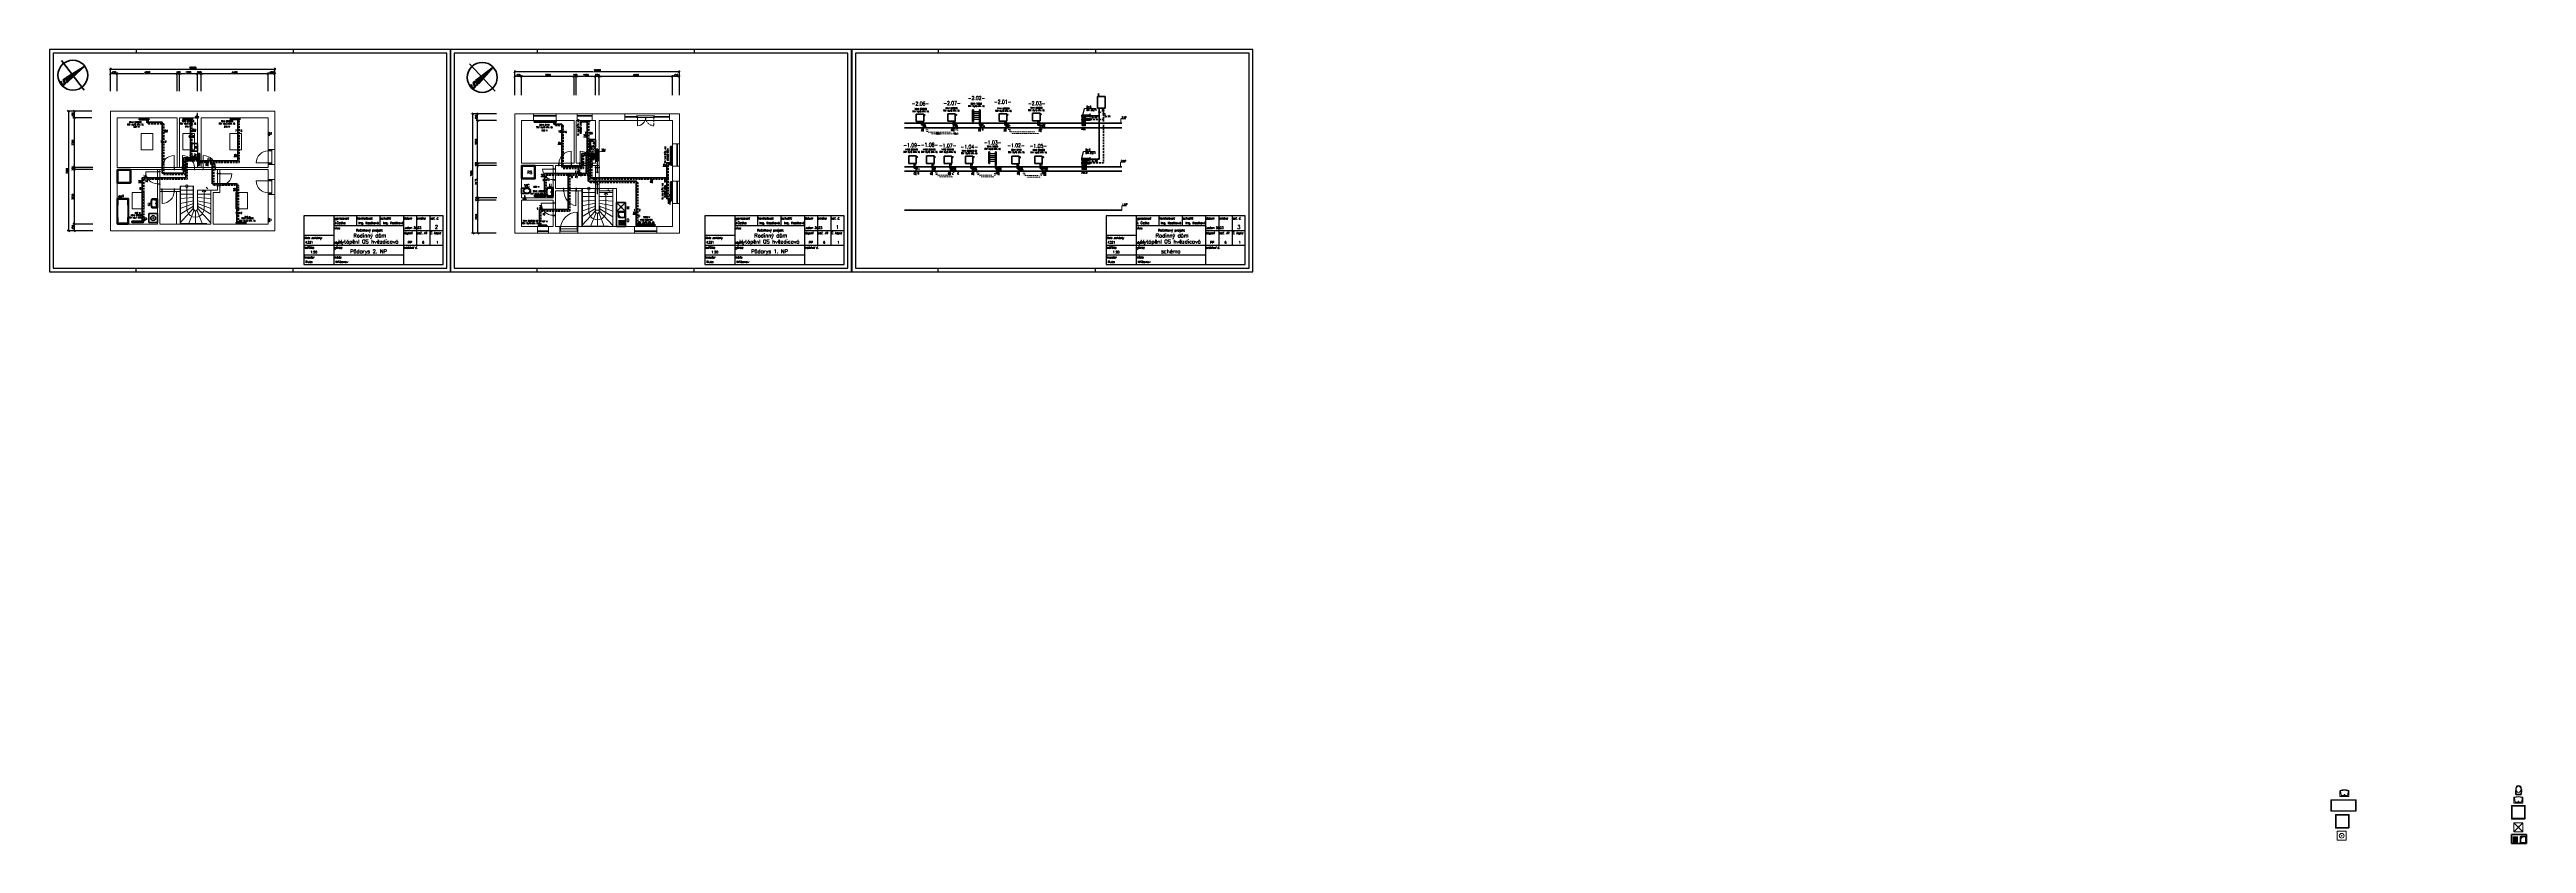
# Model space of a CAD drawing. Header units: millimetres. Extents: x 13441 to 178833, y -33721 to 19284.
import ezdxf
from ezdxf.enums import TextEntityAlignment as Align

# ---------------------------------------------------------------- set-up
doc = ezdxf.new("R2010")
doc.units = ezdxf.units.MM
doc.header["$LTSCALE"] = 10
doc.linetypes.add('DASHED', pattern=[19.05, 12.7, -6.35])
doc.linetypes.add('DOTX2', pattern=[12.7, 0, -12.7])
for name, color, linetype, lineweight in [('CKFORMATY', 3, 'Continuous', 25), ('CKKOTY', 3, 'Continuous', 25), ('CKTEXTY_MALE', 3, 'Continuous', 18), ('Legenda', 7, 'Continuous', 18), ('slepá matrice', 7, 'Continuous', 20), ('T-armatury', 7, 'Continuous', 50), ('T-kotle', 7, 'Continuous', 50), ('T-otopna_telesa', 1, 'Continuous', 50), ('T-p_privodni', 1, 'Continuous', 50), ('T-p_zpetne', 5, 'DASHED', 50), ('T-stoupacky', 7, 'Continuous', 50), ('Z-sipky', 7, 'Continuous', 50), ('Z-zar_predmety', 7, 'Continuous', 50), ('Z-zar_predmety_ozn', 6, 'Continuous', 50), ('ZTI-DSP-razitka', 102, 'Continuous', 25), ('ZTI-Popis4', 140, 'Continuous', 40), ('ZTI-texty_male', 102, 'Continuous', 18)]:
    doc.layers.add(name, color=color, linetype=linetype, lineweight=lineweight)
doc.layers.add('CKPOPISM_PLOCHA', color=1, linetype='Continuous', lineweight=18, plot=False)
doc.layers.add('T-otopna_telesa-popis', color=7, linetype='Continuous')
doc.layers.add('T-p_privodni-popis', color=7, linetype='Continuous')
doc.styles.add('ARIAL_NARROW', font='SIMPLEX.SHX', dxfattribs={"width": 0.8})
doc.styles.add('KURZIVA', font='ROMANS.SHX', dxfattribs={"width": 0.9, "oblique": 15})
doc.styles.add('ROMANS', font='romans', dxfattribs={"width": 0.8})
doc.styles.get("Standard").update_dxf_attribs({"font": 'simplex.shx', "width": 0.8})
doc.dimstyles.new('CADKON', dxfattribs={"dimscale": 50, "dimtxt": 2.5, "dimasz": 2.5, "dimexe": 1.8, "dimexo": 25, "dimgap": 0.6, "dimtad": 1, "dimrnd": 1, "dimtxsty": 'Standard', "dimblk1": 'OBLIQUE', "dimblk2": 'OBLIQUE', "dimsah": 1, "dimcen": 2.5, "dimadec": 1, "dimazin": 2, "dimtfac": 1, "dimtix": 1, "dimtmove": 2, "dimatfit": 3, "dimldrblk": 'OPEN30', "dimfxl": 25, "dimfxlon": 1, "dimtfill": 1, "dimtolj": 1, "dimarcsym": 0})

# ---------------------------------------------------------------- blocks, each defined once
blk = doc.blocks.new('_OBLIQUE')
at = {"color": 0, "linetype": 'ByBlock'}
blk.add_line((-0.5, -0.5), (0.5, 0.5), dxfattribs=at)
blk = doc.blocks.new('*D89')
at = {"layer": 'CKKOTY', "color": 0, "lineweight": -2, "transparency": 16777216}
for p, q in [((17510, 16715), (17510, 18055)), ((17510, 17965), (28490, 17965)), ((28490, 16715), (28490, 18055))]:
    blk.add_line(p, q, dxfattribs=at)
at = {"layer": 'DEFPOINTS', "color": 0, "transparency": 16777216}
for p in [(28490, 17965), (17510, 15165), (28490, 15165)]:
    blk.add_point(p, dxfattribs=at)
at = {"layer": 'CKKOTY', "color": 0, "lineweight": -2, "transparency": 16777216, "xscale": 125, "yscale": 125, "zscale": 125, "rotation": 180}
blk.add_blockref('_OBLIQUE', (17510, 17965), dxfattribs=at)
at = {"layer": 'CKKOTY', "color": 0, "lineweight": -2, "transparency": 16777216, "xscale": 125, "yscale": 125, "zscale": 125}
blk.add_blockref('_OBLIQUE', (28490, 17965), dxfattribs=at)
at = {"layer": 'CKKOTY', "color": 0, "transparency": 16777216, "insert": (23000, 18057), "char_height": 125, "attachment_point": 5, "bg_fill": 3, "box_fill_scale": 1.1, "bg_fill_color": 256, "bg_fill_true_color": 13158600, "bg_fill_transparency": 0}
blk.add_mtext('\\A1;10980', dxfattribs=at)
blk = doc.blocks.new('_Open30')
at = {"color": 0, "lineweight": -2}
for p, q in [((-1, 0.3), (0, 0)), ((0, 0), (-1, -0.3)), ((0, 0), (-1, 0))]:
    blk.add_line(p, q, dxfattribs=at)
blk = doc.blocks.new('*D90')
at = {"layer": 'CKKOTY', "color": 0, "lineweight": -2, "transparency": 16777216}
for p, q in [((28040, 16516), (28040, 17755)), ((28490, 17665), (28040, 17665)), ((28490, 16516), (28490, 17755))]:
    blk.add_line(p, q, dxfattribs=at)
at = {"layer": 'DEFPOINTS', "color": 0, "transparency": 16777216}
for p in [(28040, 15266), (28490, 15266)]:
    blk.add_point(p, dxfattribs=at)
at = {"layer": 'CKKOTY', "color": 0, "lineweight": -2, "transparency": 16777216, "xscale": 125, "yscale": 125, "zscale": 125, "rotation": 180}
blk.add_blockref('_OBLIQUE', (28040, 17665), dxfattribs=at)
at = {"layer": 'CKKOTY', "color": 0, "lineweight": -2, "transparency": 16777216, "xscale": 125, "yscale": 125, "zscale": 125}
blk.add_blockref('_OBLIQUE', (28490, 17665), dxfattribs=at)
at = {"layer": 'CKKOTY', "color": 0, "transparency": 16777216, "insert": (28265, 17757), "char_height": 125, "attachment_point": 5, "bg_fill": 3, "box_fill_scale": 1.1, "bg_fill_color": 256, "bg_fill_true_color": 13158600, "bg_fill_transparency": 0}
blk.add_mtext('\\A1;450', dxfattribs=at)
at = {"layer": 'DEFPOINTS', "color": 0, "transparency": 16777216}
blk.add_point((28040, 17665), dxfattribs=at)
blk = doc.blocks.new('*D91')
at = {"layer": 'CKKOTY', "color": 0, "lineweight": -2, "transparency": 16777216}
for p, q in [((23560, 16516), (23560, 17755)), ((28040, 17665), (23560, 17665)), ((28040, 16516), (28040, 17755))]:
    blk.add_line(p, q, dxfattribs=at)
at = {"layer": 'DEFPOINTS', "color": 0, "transparency": 16777216}
for p in [(23560, 17665), (23560, 15266), (28040, 15266)]:
    blk.add_point(p, dxfattribs=at)
at = {"layer": 'CKKOTY', "color": 0, "lineweight": -2, "transparency": 16777216, "xscale": 125, "yscale": 125, "zscale": 125, "rotation": 180}
blk.add_blockref('_OBLIQUE', (23560, 17665), dxfattribs=at)
at = {"layer": 'CKKOTY', "color": 0, "lineweight": -2, "transparency": 16777216, "xscale": 125, "yscale": 125, "zscale": 125}
blk.add_blockref('_OBLIQUE', (28040, 17665), dxfattribs=at)
at = {"layer": 'CKKOTY', "color": 0, "transparency": 16777216, "insert": (25800, 17757), "char_height": 125, "attachment_point": 5, "bg_fill": 3, "box_fill_scale": 1.1, "bg_fill_color": 256, "bg_fill_true_color": 13158600, "bg_fill_transparency": 0}
blk.add_mtext('\\A1;4480', dxfattribs=at)
blk = doc.blocks.new('*D92')
at = {"layer": 'CKKOTY', "color": 0, "lineweight": -2, "transparency": 16777216}
for p, q in [((23310, 17665), (23185, 17665)), ((23310, 16516), (23310, 17755)), ((23560, 17665), (23310, 17665)), ((23560, 16516), (23560, 17755)), ((23560, 17665), (23685, 17665))]:
    blk.add_line(p, q, dxfattribs=at)
at = {"layer": 'DEFPOINTS', "color": 0, "transparency": 16777216}
for p in [(23310, 15266), (23560, 15266)]:
    blk.add_point(p, dxfattribs=at)
at = {"layer": 'CKKOTY', "color": 0, "lineweight": -2, "transparency": 16777216, "xscale": 125, "yscale": 125, "zscale": 125}
blk.add_blockref('_OBLIQUE', (23310, 17665), dxfattribs=at)
at = {"layer": 'CKKOTY', "color": 0, "lineweight": -2, "transparency": 16777216, "xscale": 125, "yscale": 125, "zscale": 125, "rotation": 180}
blk.add_blockref('_OBLIQUE', (23560, 17665), dxfattribs=at)
at = {"layer": 'CKKOTY', "color": 0, "transparency": 16777216, "insert": (23435, 17757), "char_height": 125, "attachment_point": 5, "bg_fill": 3, "box_fill_scale": 1.1, "bg_fill_color": 256, "bg_fill_true_color": 13158600, "bg_fill_transparency": 0}
blk.add_mtext('\\A1;250', dxfattribs=at)
at = {"layer": 'DEFPOINTS', "color": 0, "transparency": 16777216}
blk.add_point((23310, 17665), dxfattribs=at)
blk = doc.blocks.new('*D93')
at = {"layer": 'CKKOTY', "color": 0, "lineweight": -2, "transparency": 16777216}
for p, q in [((22110, 16516), (22110, 17755)), ((23310, 17665), (22110, 17665)), ((23310, 16516), (23310, 17755))]:
    blk.add_line(p, q, dxfattribs=at)
at = {"layer": 'DEFPOINTS', "color": 0, "transparency": 16777216}
for p in [(22110, 15266), (23310, 15266)]:
    blk.add_point(p, dxfattribs=at)
at = {"layer": 'CKKOTY', "color": 0, "lineweight": -2, "transparency": 16777216, "xscale": 125, "yscale": 125, "zscale": 125, "rotation": 180}
blk.add_blockref('_OBLIQUE', (22110, 17665), dxfattribs=at)
at = {"layer": 'CKKOTY', "color": 0, "lineweight": -2, "transparency": 16777216, "xscale": 125, "yscale": 125, "zscale": 125}
blk.add_blockref('_OBLIQUE', (23310, 17665), dxfattribs=at)
at = {"layer": 'CKKOTY', "color": 0, "transparency": 16777216, "insert": (22710, 17757), "char_height": 125, "attachment_point": 5, "bg_fill": 3, "box_fill_scale": 1.1, "bg_fill_color": 256, "bg_fill_true_color": 13158600, "bg_fill_transparency": 0}
blk.add_mtext('\\A1;1200', dxfattribs=at)
at = {"layer": 'DEFPOINTS', "color": 0, "transparency": 16777216}
blk.add_point((22110, 17665), dxfattribs=at)
blk = doc.blocks.new('*D94')
at = {"layer": 'CKKOTY', "color": 0, "lineweight": -2, "transparency": 16777216}
for p, q in [((21960, 17665), (21835, 17665)), ((21960, 16516), (21960, 17755)), ((22110, 17665), (21960, 17665)), ((22110, 16516), (22110, 17755)), ((22110, 17665), (22235, 17665))]:
    blk.add_line(p, q, dxfattribs=at)
at = {"layer": 'DEFPOINTS', "color": 0, "transparency": 16777216}
for p in [(21960, 15266), (22110, 15266)]:
    blk.add_point(p, dxfattribs=at)
at = {"layer": 'CKKOTY', "color": 0, "lineweight": -2, "transparency": 16777216, "xscale": 125, "yscale": 125, "zscale": 125}
blk.add_blockref('_OBLIQUE', (21960, 17665), dxfattribs=at)
at = {"layer": 'CKKOTY', "color": 0, "lineweight": -2, "transparency": 16777216, "xscale": 125, "yscale": 125, "zscale": 125, "rotation": 180}
blk.add_blockref('_OBLIQUE', (22110, 17665), dxfattribs=at)
at = {"layer": 'CKKOTY', "color": 0, "transparency": 16777216, "insert": (22035, 17757), "char_height": 125, "attachment_point": 5, "bg_fill": 3, "box_fill_scale": 1.1, "bg_fill_color": 256, "bg_fill_true_color": 13158600, "bg_fill_transparency": 0}
blk.add_mtext('\\A1;150', dxfattribs=at)
at = {"layer": 'DEFPOINTS', "color": 0, "transparency": 16777216}
blk.add_point((21960, 17665), dxfattribs=at)
blk = doc.blocks.new('*D95')
at = {"layer": 'CKKOTY', "color": 0, "lineweight": -2, "transparency": 16777216}
for p, q in [((17960, 16516), (17960, 17755)), ((21960, 17665), (17960, 17665)), ((21960, 16516), (21960, 17755))]:
    blk.add_line(p, q, dxfattribs=at)
at = {"layer": 'DEFPOINTS', "color": 0, "transparency": 16777216}
for p in [(17960, 17665), (17960, 15266), (21960, 15266)]:
    blk.add_point(p, dxfattribs=at)
at = {"layer": 'CKKOTY', "color": 0, "lineweight": -2, "transparency": 16777216, "xscale": 125, "yscale": 125, "zscale": 125, "rotation": 180}
blk.add_blockref('_OBLIQUE', (17960, 17665), dxfattribs=at)
at = {"layer": 'CKKOTY', "color": 0, "lineweight": -2, "transparency": 16777216, "xscale": 125, "yscale": 125, "zscale": 125}
blk.add_blockref('_OBLIQUE', (21960, 17665), dxfattribs=at)
at = {"layer": 'CKKOTY', "color": 0, "transparency": 16777216, "insert": (19960, 17757), "char_height": 125, "attachment_point": 5, "bg_fill": 3, "box_fill_scale": 1.1, "bg_fill_color": 256, "bg_fill_true_color": 13158600, "bg_fill_transparency": 0}
blk.add_mtext('\\A1;4000', dxfattribs=at)
blk = doc.blocks.new('*D96')
at = {"layer": 'CKKOTY', "color": 0, "lineweight": -2, "transparency": 16777216}
for p, q in [((17510, 16516), (17510, 17755)), ((17960, 17665), (17510, 17665)), ((17960, 16516), (17960, 17755))]:
    blk.add_line(p, q, dxfattribs=at)
at = {"layer": 'DEFPOINTS', "color": 0, "transparency": 16777216}
for p in [(17510, 15266), (17960, 15266)]:
    blk.add_point(p, dxfattribs=at)
at = {"layer": 'CKKOTY', "color": 0, "lineweight": -2, "transparency": 16777216, "xscale": 125, "yscale": 125, "zscale": 125, "rotation": 180}
blk.add_blockref('_OBLIQUE', (17510, 17665), dxfattribs=at)
at = {"layer": 'CKKOTY', "color": 0, "lineweight": -2, "transparency": 16777216, "xscale": 125, "yscale": 125, "zscale": 125}
blk.add_blockref('_OBLIQUE', (17960, 17665), dxfattribs=at)
at = {"layer": 'CKKOTY', "color": 0, "transparency": 16777216, "insert": (17735, 17757), "char_height": 125, "attachment_point": 5, "bg_fill": 3, "box_fill_scale": 1.1, "bg_fill_color": 256, "bg_fill_true_color": 13158600, "bg_fill_transparency": 0}
blk.add_mtext('\\A1;450', dxfattribs=at)
at = {"layer": 'DEFPOINTS', "color": 0, "transparency": 16777216}
blk.add_point((17510, 17665), dxfattribs=at)
blk = doc.blocks.new('*D97')
at = {"layer": 'CKKOTY', "color": 0, "lineweight": -2, "transparency": 16777216}
for p, q in [((15960, 15165), (14620, 15165)), ((14710, 15165), (14710, 7185)), ((15960, 7185), (14620, 7185))]:
    blk.add_line(p, q, dxfattribs=at)
at = {"layer": 'DEFPOINTS', "color": 0, "transparency": 16777216}
for p in [(17510, 15165), (14710, 7185), (17510, 7185)]:
    blk.add_point(p, dxfattribs=at)
at = {"layer": 'CKKOTY', "color": 0, "lineweight": -2, "transparency": 16777216, "xscale": 125, "yscale": 125, "zscale": 125}
for p, rotation in [((14710, 15165), 90), ((14710, 7185), 270)]:
    blk.add_blockref('_OBLIQUE', p, dxfattribs=dict(at, rotation=rotation))
at = {"layer": 'CKKOTY', "color": 0, "transparency": 16777216, "insert": (14618, 11175), "char_height": 125, "attachment_point": 5, "rotation": 90, "bg_fill": 3, "box_fill_scale": 1.1, "bg_fill_color": 256, "bg_fill_true_color": 13158600, "bg_fill_transparency": 0}
blk.add_mtext('\\A1;7980', dxfattribs=at)
blk = doc.blocks.new('*D98')
at = {"layer": 'CKKOTY', "color": 0, "lineweight": -2, "transparency": 16777216}
for p, q in [((16260, 15165), (15001, 15165)), ((15091, 15165), (15091, 14715)), ((16260, 14715), (15001, 14715))]:
    blk.add_line(p, q, dxfattribs=at)
at = {"layer": 'DEFPOINTS', "color": 0, "transparency": 16777216}
for p in [(17510, 15165), (17510, 14715)]:
    blk.add_point(p, dxfattribs=at)
at = {"layer": 'CKKOTY', "color": 0, "lineweight": -2, "transparency": 16777216, "xscale": 125, "yscale": 125, "zscale": 125}
for p, rotation in [((15091, 15165), 90), ((15091, 14715), 270)]:
    blk.add_blockref('_OBLIQUE', p, dxfattribs=dict(at, rotation=rotation))
at = {"layer": 'CKKOTY', "color": 0, "transparency": 16777216, "insert": (14998, 14940), "char_height": 125, "attachment_point": 5, "rotation": 90, "bg_fill": 3, "box_fill_scale": 1.1, "bg_fill_color": 256, "bg_fill_true_color": 13158600, "bg_fill_transparency": 0}
blk.add_mtext('\\A1;450', dxfattribs=at)
at = {"layer": 'DEFPOINTS', "color": 0, "transparency": 16777216}
blk.add_point((15091, 14715), dxfattribs=at)
blk = doc.blocks.new('*D99')
at = {"layer": 'CKKOTY', "color": 0, "lineweight": -2, "transparency": 16777216}
for p, q in [((16260, 14715), (15001, 14715)), ((15091, 14715), (15091, 11415)), ((16341, 11415), (15001, 11415))]:
    blk.add_line(p, q, dxfattribs=at)
at = {"layer": 'DEFPOINTS', "color": 0, "transparency": 16777216}
for p in [(17510, 14715), (15091, 11415), (17960, 11415)]:
    blk.add_point(p, dxfattribs=at)
at = {"layer": 'CKKOTY', "color": 0, "lineweight": -2, "transparency": 16777216, "xscale": 125, "yscale": 125, "zscale": 125}
for p, rotation in [((15091, 14715), 90), ((15091, 11415), 270)]:
    blk.add_blockref('_OBLIQUE', p, dxfattribs=dict(at, rotation=rotation))
at = {"layer": 'CKKOTY', "color": 0, "transparency": 16777216, "insert": (14998, 13065), "char_height": 125, "attachment_point": 5, "rotation": 90, "bg_fill": 3, "box_fill_scale": 1.1, "bg_fill_color": 256, "bg_fill_true_color": 13158600, "bg_fill_transparency": 0}
blk.add_mtext('\\A1;3300', dxfattribs=at)
blk = doc.blocks.new('*D100')
at = {"layer": 'CKKOTY', "color": 0, "lineweight": -2, "transparency": 16777216}
for p, q in [((16341, 11415), (15001, 11415)), ((16341, 11265), (15001, 11265)), ((15091, 11415), (15091, 11540)), ((15091, 11415), (15091, 11265)), ((15091, 11265), (15091, 11140))]:
    blk.add_line(p, q, dxfattribs=at)
at = {"layer": 'DEFPOINTS', "color": 0, "transparency": 16777216}
for p in [(17960, 11415), (17960, 11265)]:
    blk.add_point(p, dxfattribs=at)
at = {"layer": 'CKKOTY', "color": 0, "lineweight": -2, "transparency": 16777216, "xscale": 125, "yscale": 125, "zscale": 125}
for p, rotation in [((15091, 11415), 270), ((15091, 11265), 90)]:
    blk.add_blockref('_OBLIQUE', p, dxfattribs=dict(at, rotation=rotation))
at = {"layer": 'CKKOTY', "color": 0, "transparency": 16777216, "insert": (14998, 11340), "char_height": 125, "attachment_point": 5, "rotation": 90, "bg_fill": 3, "box_fill_scale": 1.1, "bg_fill_color": 256, "bg_fill_true_color": 13158600, "bg_fill_transparency": 0}
blk.add_mtext('\\A1;150', dxfattribs=at)
at = {"layer": 'DEFPOINTS', "color": 0, "transparency": 16777216}
blk.add_point((15091, 11265), dxfattribs=at)
blk = doc.blocks.new('*D101')
at = {"layer": 'CKKOTY', "color": 0, "lineweight": -2, "transparency": 16777216}
for p, q in [((16341, 11265), (15001, 11265)), ((15091, 11265), (15091, 7635)), ((16341, 7635), (15001, 7635))]:
    blk.add_line(p, q, dxfattribs=at)
at = {"layer": 'DEFPOINTS', "color": 0, "transparency": 16777216}
for p in [(17960, 11265), (15091, 7635), (17960, 7635)]:
    blk.add_point(p, dxfattribs=at)
at = {"layer": 'CKKOTY', "color": 0, "lineweight": -2, "transparency": 16777216, "xscale": 125, "yscale": 125, "zscale": 125}
for p, rotation in [((15091, 11265), 90), ((15091, 7635), 270)]:
    blk.add_blockref('_OBLIQUE', p, dxfattribs=dict(at, rotation=rotation))
at = {"layer": 'CKKOTY', "color": 0, "transparency": 16777216, "insert": (14998, 9450), "char_height": 125, "attachment_point": 5, "rotation": 90, "bg_fill": 3, "box_fill_scale": 1.1, "bg_fill_color": 256, "bg_fill_true_color": 13158600, "bg_fill_transparency": 0}
blk.add_mtext('\\A1;3630', dxfattribs=at)
blk = doc.blocks.new('*D102')
at = {"layer": 'CKKOTY', "color": 0, "lineweight": -2, "transparency": 16777216}
for p, q in [((16341, 7635), (15001, 7635)), ((16341, 7185), (15001, 7185)), ((15091, 7635), (15091, 7185))]:
    blk.add_line(p, q, dxfattribs=at)
at = {"layer": 'DEFPOINTS', "color": 0, "transparency": 16777216}
for p in [(17960, 7635), (17960, 7185)]:
    blk.add_point(p, dxfattribs=at)
at = {"layer": 'CKKOTY', "color": 0, "lineweight": -2, "transparency": 16777216, "xscale": 125, "yscale": 125, "zscale": 125}
for p, rotation in [((15091, 7635), 90), ((15091, 7185), 270)]:
    blk.add_blockref('_OBLIQUE', p, dxfattribs=dict(at, rotation=rotation))
at = {"layer": 'CKKOTY', "color": 0, "transparency": 16777216, "insert": (14998, 7410), "char_height": 125, "attachment_point": 5, "rotation": 90, "bg_fill": 3, "box_fill_scale": 1.1, "bg_fill_color": 256, "bg_fill_true_color": 13158600, "bg_fill_transparency": 0}
blk.add_mtext('\\A1;450', dxfattribs=at)
at = {"layer": 'DEFPOINTS', "color": 0, "transparency": 16777216}
blk.add_point((15091, 7185), dxfattribs=at)
blk = doc.blocks.new('*D103')
at = {"layer": 'CKKOTY', "color": 0, "lineweight": -2, "transparency": 16777216}
for p, q in [((44515, 16549), (44515, 17889)), ((55495, 17799), (44515, 17799)), ((55495, 16549), (55495, 17889))]:
    blk.add_line(p, q, dxfattribs=at)
at = {"layer": 'DEFPOINTS', "color": 0, "transparency": 16777216}
for p in [(44515, 17799), (44515, 14999), (55495, 14999)]:
    blk.add_point(p, dxfattribs=at)
at = {"layer": 'CKKOTY', "color": 0, "lineweight": -2, "transparency": 16777216, "xscale": 125, "yscale": 125, "zscale": 125, "rotation": 180}
blk.add_blockref('_OBLIQUE', (44515, 17799), dxfattribs=at)
at = {"layer": 'CKKOTY', "color": 0, "lineweight": -2, "transparency": 16777216, "xscale": 125, "yscale": 125, "zscale": 125}
blk.add_blockref('_OBLIQUE', (55495, 17799), dxfattribs=at)
at = {"layer": 'CKKOTY', "color": 0, "transparency": 16777216, "insert": (50005, 17891), "char_height": 125, "attachment_point": 5, "bg_fill": 3, "box_fill_scale": 1.1, "bg_fill_color": 256, "bg_fill_true_color": 13158600, "bg_fill_transparency": 0}
blk.add_mtext('\\A1;10980', dxfattribs=at)
blk = doc.blocks.new('*D104')
at = {"layer": 'CKKOTY', "color": 0, "lineweight": -2, "transparency": 16777216}
for p, q in [((55045, 16249), (55045, 17570)), ((55495, 17480), (55045, 17480)), ((55495, 16249), (55495, 17570))]:
    blk.add_line(p, q, dxfattribs=at)
at = {"layer": 'DEFPOINTS', "color": 0, "transparency": 16777216}
for p in [(55045, 14999), (55495, 14999)]:
    blk.add_point(p, dxfattribs=at)
at = {"layer": 'CKKOTY', "color": 0, "lineweight": -2, "transparency": 16777216, "xscale": 125, "yscale": 125, "zscale": 125, "rotation": 180}
blk.add_blockref('_OBLIQUE', (55045, 17480), dxfattribs=at)
at = {"layer": 'CKKOTY', "color": 0, "lineweight": -2, "transparency": 16777216, "xscale": 125, "yscale": 125, "zscale": 125}
blk.add_blockref('_OBLIQUE', (55495, 17480), dxfattribs=at)
at = {"layer": 'CKKOTY', "color": 0, "transparency": 16777216, "insert": (55270, 17572), "char_height": 125, "attachment_point": 5, "bg_fill": 3, "box_fill_scale": 1.1, "bg_fill_color": 256, "bg_fill_true_color": 13158600, "bg_fill_transparency": 0}
blk.add_mtext('\\A1;450', dxfattribs=at)
at = {"layer": 'DEFPOINTS', "color": 0, "transparency": 16777216}
blk.add_point((55045, 17480), dxfattribs=at)
blk = doc.blocks.new('*D105')
at = {"layer": 'CKKOTY', "color": 0, "lineweight": -2, "transparency": 16777216}
for p, q in [((50145, 16230), (50145, 17570)), ((55045, 17480), (50145, 17480)), ((55045, 16249), (55045, 17570))]:
    blk.add_line(p, q, dxfattribs=at)
at = {"layer": 'DEFPOINTS', "color": 0, "transparency": 16777216}
for p in [(50145, 17480), (55045, 14999), (50145, 14549)]:
    blk.add_point(p, dxfattribs=at)
at = {"layer": 'CKKOTY', "color": 0, "lineweight": -2, "transparency": 16777216, "xscale": 125, "yscale": 125, "zscale": 125, "rotation": 180}
blk.add_blockref('_OBLIQUE', (50145, 17480), dxfattribs=at)
at = {"layer": 'CKKOTY', "color": 0, "lineweight": -2, "transparency": 16777216, "xscale": 125, "yscale": 125, "zscale": 125}
blk.add_blockref('_OBLIQUE', (55045, 17480), dxfattribs=at)
at = {"layer": 'CKKOTY', "color": 0, "transparency": 16777216, "insert": (52595, 17572), "char_height": 125, "attachment_point": 5, "bg_fill": 3, "box_fill_scale": 1.1, "bg_fill_color": 256, "bg_fill_true_color": 13158600, "bg_fill_transparency": 0}
blk.add_mtext('\\A1;4900', dxfattribs=at)
blk = doc.blocks.new('*D106')
at = {"layer": 'CKKOTY', "color": 0, "lineweight": -2, "transparency": 16777216}
for p, q in [((49895, 17480), (49770, 17480)), ((49895, 16230), (49895, 17570)), ((50145, 17480), (49895, 17480)), ((50145, 16230), (50145, 17570)), ((50145, 17480), (50270, 17480))]:
    blk.add_line(p, q, dxfattribs=at)
at = {"layer": 'DEFPOINTS', "color": 0, "transparency": 16777216}
for p in [(49895, 14549), (50145, 14549)]:
    blk.add_point(p, dxfattribs=at)
at = {"layer": 'CKKOTY', "color": 0, "lineweight": -2, "transparency": 16777216, "xscale": 125, "yscale": 125, "zscale": 125}
blk.add_blockref('_OBLIQUE', (49895, 17480), dxfattribs=at)
at = {"layer": 'CKKOTY', "color": 0, "lineweight": -2, "transparency": 16777216, "xscale": 125, "yscale": 125, "zscale": 125, "rotation": 180}
blk.add_blockref('_OBLIQUE', (50145, 17480), dxfattribs=at)
at = {"layer": 'CKKOTY', "color": 0, "transparency": 16777216, "insert": (50020, 17572), "char_height": 125, "attachment_point": 5, "bg_fill": 3, "box_fill_scale": 1.1, "bg_fill_color": 256, "bg_fill_true_color": 13158600, "bg_fill_transparency": 0}
blk.add_mtext('\\A1;250', dxfattribs=at)
at = {"layer": 'DEFPOINTS', "color": 0, "transparency": 16777216}
blk.add_point((49895, 17480), dxfattribs=at)
blk = doc.blocks.new('*D107')
at = {"layer": 'CKKOTY', "color": 0, "lineweight": -2, "transparency": 16777216}
for p, q in [((48615, 16230), (48615, 17570)), ((49895, 17480), (48615, 17480)), ((49895, 16230), (49895, 17570))]:
    blk.add_line(p, q, dxfattribs=at)
at = {"layer": 'DEFPOINTS', "color": 0, "transparency": 16777216}
for p in [(48615, 14549), (49895, 14549)]:
    blk.add_point(p, dxfattribs=at)
at = {"layer": 'CKKOTY', "color": 0, "lineweight": -2, "transparency": 16777216, "xscale": 125, "yscale": 125, "zscale": 125, "rotation": 180}
blk.add_blockref('_OBLIQUE', (48615, 17480), dxfattribs=at)
at = {"layer": 'CKKOTY', "color": 0, "lineweight": -2, "transparency": 16777216, "xscale": 125, "yscale": 125, "zscale": 125}
blk.add_blockref('_OBLIQUE', (49895, 17480), dxfattribs=at)
at = {"layer": 'CKKOTY', "color": 0, "transparency": 16777216, "insert": (49255, 17572), "char_height": 125, "attachment_point": 5, "bg_fill": 3, "box_fill_scale": 1.1, "bg_fill_color": 256, "bg_fill_true_color": 13158600, "bg_fill_transparency": 0}
blk.add_mtext('\\A1;1280', dxfattribs=at)
at = {"layer": 'DEFPOINTS', "color": 0, "transparency": 16777216}
blk.add_point((48615, 17480), dxfattribs=at)
blk = doc.blocks.new('*D108')
at = {"layer": 'CKKOTY', "color": 0, "lineweight": -2, "transparency": 16777216}
for p, q in [((48465, 17480), (48340, 17480)), ((48465, 16230), (48465, 17570)), ((48615, 17480), (48465, 17480)), ((48615, 16230), (48615, 17570)), ((48615, 17480), (48740, 17480))]:
    blk.add_line(p, q, dxfattribs=at)
at = {"layer": 'DEFPOINTS', "color": 0, "transparency": 16777216}
for p in [(48465, 14549), (48615, 14549)]:
    blk.add_point(p, dxfattribs=at)
at = {"layer": 'CKKOTY', "color": 0, "lineweight": -2, "transparency": 16777216, "xscale": 125, "yscale": 125, "zscale": 125}
blk.add_blockref('_OBLIQUE', (48465, 17480), dxfattribs=at)
at = {"layer": 'CKKOTY', "color": 0, "lineweight": -2, "transparency": 16777216, "xscale": 125, "yscale": 125, "zscale": 125, "rotation": 180}
blk.add_blockref('_OBLIQUE', (48615, 17480), dxfattribs=at)
at = {"layer": 'CKKOTY', "color": 0, "transparency": 16777216, "insert": (48540, 17572), "char_height": 125, "attachment_point": 5, "bg_fill": 3, "box_fill_scale": 1.1, "bg_fill_color": 256, "bg_fill_true_color": 13158600, "bg_fill_transparency": 0}
blk.add_mtext('\\A1;150', dxfattribs=at)
at = {"layer": 'DEFPOINTS', "color": 0, "transparency": 16777216}
blk.add_point((48465, 17480), dxfattribs=at)
blk = doc.blocks.new('*D109')
at = {"layer": 'CKKOTY', "color": 0, "lineweight": -2, "transparency": 16777216}
for p, q in [((44965, 16230), (44965, 17570)), ((48465, 17480), (44965, 17480)), ((48465, 16230), (48465, 17570))]:
    blk.add_line(p, q, dxfattribs=at)
at = {"layer": 'DEFPOINTS', "color": 0, "transparency": 16777216}
for p in [(44965, 17480), (44965, 14549), (48465, 14549)]:
    blk.add_point(p, dxfattribs=at)
at = {"layer": 'CKKOTY', "color": 0, "lineweight": -2, "transparency": 16777216, "xscale": 125, "yscale": 125, "zscale": 125, "rotation": 180}
blk.add_blockref('_OBLIQUE', (44965, 17480), dxfattribs=at)
at = {"layer": 'CKKOTY', "color": 0, "lineweight": -2, "transparency": 16777216, "xscale": 125, "yscale": 125, "zscale": 125}
blk.add_blockref('_OBLIQUE', (48465, 17480), dxfattribs=at)
at = {"layer": 'CKKOTY', "color": 0, "transparency": 16777216, "insert": (46715, 17572), "char_height": 125, "attachment_point": 5, "bg_fill": 3, "box_fill_scale": 1.1, "bg_fill_color": 256, "bg_fill_true_color": 13158600, "bg_fill_transparency": 0}
blk.add_mtext('\\A1;3500', dxfattribs=at)
blk = doc.blocks.new('*D110')
at = {"layer": 'CKKOTY', "color": 0, "lineweight": -2, "transparency": 16777216}
for p, q in [((44515, 16230), (44515, 17570)), ((44965, 17480), (44515, 17480)), ((44965, 16230), (44965, 17570))]:
    blk.add_line(p, q, dxfattribs=at)
at = {"layer": 'DEFPOINTS', "color": 0, "transparency": 16777216}
for p in [(44515, 14549), (44965, 14549)]:
    blk.add_point(p, dxfattribs=at)
at = {"layer": 'CKKOTY', "color": 0, "lineweight": -2, "transparency": 16777216, "xscale": 125, "yscale": 125, "zscale": 125, "rotation": 180}
blk.add_blockref('_OBLIQUE', (44515, 17480), dxfattribs=at)
at = {"layer": 'CKKOTY', "color": 0, "lineweight": -2, "transparency": 16777216, "xscale": 125, "yscale": 125, "zscale": 125}
blk.add_blockref('_OBLIQUE', (44965, 17480), dxfattribs=at)
at = {"layer": 'CKKOTY', "color": 0, "transparency": 16777216, "insert": (44740, 17572), "char_height": 125, "attachment_point": 5, "bg_fill": 3, "box_fill_scale": 1.1, "bg_fill_color": 256, "bg_fill_true_color": 13158600, "bg_fill_transparency": 0}
blk.add_mtext('\\A1;450', dxfattribs=at)
at = {"layer": 'DEFPOINTS', "color": 0, "transparency": 16777216}
blk.add_point((44515, 17480), dxfattribs=at)
blk = doc.blocks.new('*D111')
at = {"layer": 'CKKOTY', "color": 0, "lineweight": -2, "transparency": 16777216}
for p, q in [((42965, 14999), (41625, 14999)), ((41715, 7019), (41715, 14999)), ((42965, 7019), (41625, 7019))]:
    blk.add_line(p, q, dxfattribs=at)
at = {"layer": 'DEFPOINTS', "color": 0, "transparency": 16777216}
for p in [(41715, 14999), (44515, 14999), (44515, 7019)]:
    blk.add_point(p, dxfattribs=at)
at = {"layer": 'CKKOTY', "color": 0, "lineweight": -2, "transparency": 16777216, "xscale": 125, "yscale": 125, "zscale": 125}
for p, rotation in [((41715, 14999), 90), ((41715, 7019), 270)]:
    blk.add_blockref('_OBLIQUE', p, dxfattribs=dict(at, rotation=rotation))
at = {"layer": 'CKKOTY', "color": 0, "transparency": 16777216, "insert": (41623, 11009), "char_height": 125, "attachment_point": 5, "rotation": 90, "bg_fill": 3, "box_fill_scale": 1.1, "bg_fill_color": 256, "bg_fill_true_color": 13158600, "bg_fill_transparency": 0}
blk.add_mtext('\\A1;7980', dxfattribs=at)
blk = doc.blocks.new('*D112')
at = {"layer": 'CKKOTY', "color": 0, "lineweight": -2, "transparency": 16777216}
for p, q in [((43276, 11699), (41936, 11699)), ((42026, 11699), (42026, 11824)), ((42026, 11549), (42026, 11699)), ((43265, 11549), (41936, 11549)), ((42026, 11549), (42026, 11424))]:
    blk.add_line(p, q, dxfattribs=at)
at = {"layer": 'DEFPOINTS', "color": 0, "transparency": 16777216}
for p in [(44965, 11699), (44515, 11549)]:
    blk.add_point(p, dxfattribs=at)
at = {"layer": 'CKKOTY', "color": 0, "lineweight": -2, "transparency": 16777216, "xscale": 125, "yscale": 125, "zscale": 125}
for p, rotation in [((42026, 11699), 270), ((42026, 11549), 90)]:
    blk.add_blockref('_OBLIQUE', p, dxfattribs=dict(at, rotation=rotation))
at = {"layer": 'CKKOTY', "color": 0, "transparency": 16777216, "insert": (41934, 11624), "char_height": 125, "attachment_point": 5, "rotation": 90, "bg_fill": 3, "box_fill_scale": 1.1, "bg_fill_color": 256, "bg_fill_true_color": 13158600, "bg_fill_transparency": 0}
blk.add_mtext('\\A1;150', dxfattribs=at)
at = {"layer": 'DEFPOINTS', "color": 0, "transparency": 16777216}
blk.add_point((42026, 11699), dxfattribs=at)
blk = doc.blocks.new('*D113')
at = {"layer": 'CKKOTY', "color": 0, "lineweight": -2, "transparency": 16777216}
for p, q in [((43276, 14549), (41936, 14549)), ((42026, 11699), (42026, 14549)), ((43276, 11699), (41936, 11699))]:
    blk.add_line(p, q, dxfattribs=at)
at = {"layer": 'DEFPOINTS', "color": 0, "transparency": 16777216}
for p in [(42026, 14549), (44965, 14549), (44965, 11699)]:
    blk.add_point(p, dxfattribs=at)
at = {"layer": 'CKKOTY', "color": 0, "lineweight": -2, "transparency": 16777216, "xscale": 125, "yscale": 125, "zscale": 125}
for p, rotation in [((42026, 14549), 90), ((42026, 11699), 270)]:
    blk.add_blockref('_OBLIQUE', p, dxfattribs=dict(at, rotation=rotation))
at = {"layer": 'CKKOTY', "color": 0, "transparency": 16777216, "insert": (41934, 13124), "char_height": 125, "attachment_point": 5, "rotation": 90, "bg_fill": 3, "box_fill_scale": 1.1, "bg_fill_color": 256, "bg_fill_true_color": 13158600, "bg_fill_transparency": 0}
blk.add_mtext('\\A1;2850', dxfattribs=at)
blk = doc.blocks.new('*D114')
at = {"layer": 'CKKOTY', "color": 0, "lineweight": -2, "transparency": 16777216}
for p, q in [((43276, 14999), (41936, 14999)), ((42026, 14549), (42026, 14999)), ((43276, 14549), (41936, 14549))]:
    blk.add_line(p, q, dxfattribs=at)
at = {"layer": 'DEFPOINTS', "color": 0, "transparency": 16777216}
for p in [(44965, 14999), (44965, 14549)]:
    blk.add_point(p, dxfattribs=at)
at = {"layer": 'CKKOTY', "color": 0, "lineweight": -2, "transparency": 16777216, "xscale": 125, "yscale": 125, "zscale": 125}
for p, rotation in [((42026, 14999), 90), ((42026, 14549), 270)]:
    blk.add_blockref('_OBLIQUE', p, dxfattribs=dict(at, rotation=rotation))
at = {"layer": 'CKKOTY', "color": 0, "transparency": 16777216, "insert": (41934, 14774), "char_height": 125, "attachment_point": 5, "rotation": 90, "bg_fill": 3, "box_fill_scale": 1.1, "bg_fill_color": 256, "bg_fill_true_color": 13158600, "bg_fill_transparency": 0}
blk.add_mtext('\\A1;450', dxfattribs=at)
at = {"layer": 'DEFPOINTS', "color": 0, "transparency": 16777216}
blk.add_point((42026, 14999), dxfattribs=at)
blk = doc.blocks.new('*D125')
at = {"layer": 'CKKOTY', "color": 0, "lineweight": -2, "transparency": 16777216}
for p, q in [((43265, 9224), (41960, 9224)), ((42050, 7019), (42050, 9224)), ((43265, 7019), (41960, 7019))]:
    blk.add_line(p, q, dxfattribs=at)
at = {"layer": 'DEFPOINTS', "color": 0, "transparency": 16777216}
for p in [(42050, 9224), (44515, 9224), (44515, 7019)]:
    blk.add_point(p, dxfattribs=at)
at = {"layer": 'CKKOTY', "color": 0, "lineweight": -2, "transparency": 16777216, "xscale": 125, "yscale": 125, "zscale": 125}
for p, rotation in [((42050, 9224), 90), ((42050, 7019), 270)]:
    blk.add_blockref('_OBLIQUE', p, dxfattribs=dict(at, rotation=rotation))
at = {"layer": 'CKKOTY', "color": 0, "transparency": 16777216, "insert": (41957, 8121), "char_height": 125, "attachment_point": 5, "rotation": 90, "bg_fill": 3, "box_fill_scale": 1.1, "bg_fill_color": 256, "bg_fill_true_color": 13158600, "bg_fill_transparency": 0}
blk.add_mtext('\\A1;2205', dxfattribs=at)
blk = doc.blocks.new('*D126')
at = {"layer": 'CKKOTY', "color": 0, "lineweight": -2, "transparency": 16777216}
for p, q in [((43300, 9374), (41960, 9374)), ((43265, 9224), (41960, 9224)), ((42050, 9374), (42050, 9499)), ((42050, 9224), (42050, 9374)), ((42050, 9224), (42050, 9099))]:
    blk.add_line(p, q, dxfattribs=at)
at = {"layer": 'DEFPOINTS', "color": 0, "transparency": 16777216}
for p in [(44515, 9224), (44965, 9374)]:
    blk.add_point(p, dxfattribs=at)
at = {"layer": 'CKKOTY', "color": 0, "lineweight": -2, "transparency": 16777216, "xscale": 125, "yscale": 125, "zscale": 125}
for p, rotation in [((42050, 9374), 270), ((42050, 9224), 90)]:
    blk.add_blockref('_OBLIQUE', p, dxfattribs=dict(at, rotation=rotation))
at = {"layer": 'CKKOTY', "color": 0, "transparency": 16777216, "insert": (41957, 9299), "char_height": 125, "attachment_point": 5, "rotation": 90, "bg_fill": 3, "box_fill_scale": 1.1, "bg_fill_color": 256, "bg_fill_true_color": 13158600, "bg_fill_transparency": 0}
blk.add_mtext('\\A1;150', dxfattribs=at)
at = {"layer": 'DEFPOINTS', "color": 0, "transparency": 16777216}
blk.add_point((42050, 9374), dxfattribs=at)
blk = doc.blocks.new('*D127')
at = {"layer": 'CKKOTY', "color": 0, "lineweight": -2, "transparency": 16777216}
for p, q in [((43276, 11549), (41936, 11549)), ((42026, 9374), (42026, 11549)), ((43276, 9374), (41936, 9374))]:
    blk.add_line(p, q, dxfattribs=at)
at = {"layer": 'DEFPOINTS', "color": 0, "transparency": 16777216}
for p in [(42026, 11549), (44965, 11549), (44965, 9374)]:
    blk.add_point(p, dxfattribs=at)
at = {"layer": 'CKKOTY', "color": 0, "lineweight": -2, "transparency": 16777216, "xscale": 125, "yscale": 125, "zscale": 125}
for p, rotation in [((42026, 11549), 90), ((42026, 9374), 270)]:
    blk.add_blockref('_OBLIQUE', p, dxfattribs=dict(at, rotation=rotation))
at = {"layer": 'CKKOTY', "color": 0, "transparency": 16777216, "insert": (41934, 10461), "char_height": 125, "attachment_point": 5, "rotation": 90, "bg_fill": 3, "box_fill_scale": 1.1, "bg_fill_color": 256, "bg_fill_true_color": 13158600, "bg_fill_transparency": 0}
blk.add_mtext('\\A1;2175', dxfattribs=at)
blk = doc.blocks.new('*U128')
at = {"linetype": 'ByBlock'}
for p, q in [((0, 882), (0, 18)), ((18, 900), (882, 900)), ((18, 0), (882, 0)), ((45, 837), (45, 63)), ((63, 855), (837, 855)), ((63, 45), (837, 45)), ((855, 837), (855, 63)), ((900, 882), (900, 18))]:
    blk.add_line(p, q, dxfattribs=at)
for centre, start, end in [((18, 882), 90, 180), ((18, 18), 180, 270), ((63, 837), 90, 180), ((63, 63), 180, 270), ((837, 837), 0, 90), ((837, 63), 270, 0), ((882, 882), 0, 90), ((882, 18), 270, 0)]:
    blk.add_arc(centre, 18, start, end, dxfattribs=at)
blk = doc.blocks.new('*U129')
at = {"linetype": 'ByBlock'}
for p, q in [((0, 882), (0, 18)), ((18, 900), (882, 900)), ((18, 0), (882, 0)), ((45, 837), (45, 63)), ((63, 855), (837, 855)), ((63, 45), (837, 45)), ((855, 837), (855, 63)), ((900, 882), (900, 18))]:
    blk.add_line(p, q, dxfattribs=at)
for centre, start, end in [((18, 882), 90, 180), ((18, 18), 180, 270), ((63, 837), 90, 180), ((63, 63), 180, 270), ((837, 837), 0, 90), ((837, 63), 270, 0), ((882, 882), 0, 90), ((882, 18), 270, 0)]:
    blk.add_arc(centre, 18, start, end, dxfattribs=at)
blk = doc.blocks.new('*U130', base_point=(-850, 750))
at = {"linetype": 'ByBlock'}
for p, q in [((-850, 738), (-850, 12)), ((-838, 750), (838, 750)), ((-838, 0), (838, 0)), ((-800, 694.082435), (-800, 55.917565)), ((-788.332676, 706.077823), (0, 727.941176)), ((-788.332676, 43.922177), (0, 22.058824)), ((0, 727.941176), (788.327261, 706.434086)), ((0, 22.058824), (788.327261, 43.565914)), ((800, 694.438549), (800, 55.561451)), ((850, 738), (850, 12))]:
    blk.add_line(p, q, dxfattribs=at)
for centre, start, end in [((-838, 738), 90, 180), ((-838, 12), 180, 270), ((-788, 694.082435), 91.588615, 180), ((-788, 55.917565), 180, 268.411385), ((788, 694.438549), 0, 88.437248), ((788, 55.561451), 271.562752, 0), ((838, 738), 0, 90), ((838, 12), 270, 0)]:
    blk.add_arc(centre, 12, start, end, dxfattribs=at)
blk = doc.blocks.new('*U131', base_point=(146180, -97577))
at = {"color": 0, "lineweight": -2}
for p, q in [((146180, -96577), (145580, -96577)), ((145580, -96577), (145580, -97577)), ((145580, -97577), (146180, -97577)), ((145620, -97497), (145620, -97217)), ((145660, -97177), (146000, -97177)), ((145660, -97537), (146000, -97537)), ((145662, -96994), (145662, -96674)), ((145746, -96994), (145746, -96674)), ((145830, -96994), (145830, -96674)), ((145914, -96994), (145914, -96674)), ((145998, -96994), (145998, -96674)), ((146040, -97217), (146040, -97497)), ((146180, -97577), (146180, -96577))]:
    blk.add_line(p, q, dxfattribs=at)
blk.add_circle((145977, -97240), 30, dxfattribs=at)
for centre, start, end in [((145660, -97217), 90, 180), ((145660, -97497), 180, 270), ((146000, -97217), 0, 90), ((146000, -97497), 270, 0)]:
    blk.add_arc(centre, 40, start, end, dxfattribs=at)
blk = doc.blocks.new('*U132')
at = {"linetype": 'ByBlock'}
for p, q in [((-300, 0), (-300, 366.524821)), ((300, 0), (-300, 0)), ((-225.261819, 105.62636), (-255.404697, 344.953617)), ((190.536162, 75), (-190.536162, 75)), ((225.261819, 105.62636), (255.404697, 344.953617)), ((300, 0), (300, 366.524821))]:
    blk.add_line(p, q, dxfattribs=at)
blk.add_circle((0, 112.053652), 25, dxfattribs=at)
for centre, radius, start, end in [((-265, 366.524821), 35, 111.282643, 180), ((0, -333.553614), 783.553614, 69.242345, 110.757655), ((-220.679039, 349.327257), 35, 108.748987, 187.178512), ((-1.457667, -306.396875), 726.398337, 70.637771, 108.498469), ((-190.536162, 110), 35, 187.178512, 270), ((190.536162, 110), 35, 270, 352.821488), ((220.679039, 349.327257), 35, 352.821488, 71.251013), ((265, 366.524821), 35, 0, 68.717357)]:
    blk.add_arc(centre, radius, start, end, dxfattribs=at)
blk = doc.blocks.new('*U133')
at = {"linetype": 'ByBlock'}
for p, q in [((-190.00012, 366.684255), (-189.999931, 310.713043)), ((-187.321504, 262.657204), (-189.999931, 310.713043)), ((190.000076, 310.713043), (187.321503, 262.657204))]:
    blk.add_line(p, q, dxfattribs=at)
at = {"color": 0, "linetype": 'ByBlock', "lineweight": -2}
for p, q in [((-171.42864, 0), (-187.321504, 262.657204)), ((171.42864, 0), (-171.42864, 0)), ((187.321503, 262.657204), (171.42864, 0)), ((190.000076, 366.684257), (190.000076, 310.713043))]:
    blk.add_line(p, q, dxfattribs=at)
at = {"linetype": 'ByBlock'}
for centre, radius, start, end in [((57.594666, 372.988241), 247.675026, 125.627675, 181.458487), ((84.542646, 349.23948), 250.215625, 128.274935, 229.774261), ((-0.152835, 441.458224), 158.53945, 61.62258, 123.07773), ((-0.081186, 265.082036), 131.711147, 234.242811, 303.848104), ((-0.034069, 435.253553), 130.959181, 58.418162, 122.526694), ((-83.556571, 349.387247), 249.229269, 308.997788, 52.387849), ((-48.784086, 376.630054), 238.991202, 357.614905, 58.750213)]:
    blk.add_arc(centre, radius, start, end, dxfattribs=at)
blk.add_ellipse((0, 366.684257), major_axis=(0, 233.313343), ratio=0.814356, start_param=4.7123889804, end_param=7.853981634, dxfattribs=at)
blk.add_ellipse((0, 349.791822), major_axis=(0, 216.420908), ratio=0.76551, dxfattribs=at)
blk = doc.blocks.new('*U134')
at = {"linetype": 'ByBlock'}
for p, q in [((-300, 0), (-300, 366.524821)), ((300, 0), (-300, 0)), ((-225.261819, 105.62636), (-255.404697, 344.953617)), ((190.536162, 75), (-190.536162, 75)), ((225.261819, 105.62636), (255.404697, 344.953617)), ((300, 0), (300, 366.524821))]:
    blk.add_line(p, q, dxfattribs=at)
blk.add_circle((0, 112.053652), 25, dxfattribs=at)
for centre, radius, start, end in [((-265, 366.524821), 35, 111.282643, 180), ((0, -333.553614), 783.553614, 69.242345, 110.757655), ((-220.679039, 349.327257), 35, 108.748987, 187.178512), ((-1.457667, -306.396875), 726.398337, 70.637771, 108.498469), ((-190.536162, 110), 35, 187.178512, 270), ((190.536162, 110), 35, 270, 352.821488), ((220.679039, 349.327257), 35, 352.821488, 71.251013), ((265, 366.524821), 35, 0, 68.717357)]:
    blk.add_arc(centre, radius, start, end, dxfattribs=at)
blk = doc.blocks.new('*U135', base_point=(300, 0))
at = {"linetype": 'ByBlock'}
for p, q in [((0, 600), (0, 0)), ((0, 600), (242.193743, 357.806257)), ((0, 600), (600, 600)), ((0, 0), (242.193743, 242.193743)), ((0, 0), (600, 0)), ((357.806257, 357.806257), (600, 600)), ((357.806257, 242.193743), (600, 0)), ((600, 600), (600, 0))]:
    blk.add_line(p, q, dxfattribs=at)
blk.add_circle((300, 300), 49.066899, dxfattribs=at)
blk = doc.blocks.new('*U136', base_point=(300, 0))
at = {"linetype": 'ByBlock'}
for p, q in [((0, 600), (0, 0)), ((0, 600), (600, 600)), ((0, 0), (600, 0)), ((600, 600), (600, 0))]:
    blk.add_line(p, q, dxfattribs=at)
for radius in [158, 23.6]:
    blk.add_circle((300, 300), radius, dxfattribs=at)
blk = doc.blocks.new('*U137', base_point=(695242, -396714))
at = {"color": 0, "linetype": 'ByBlock', "ltscale": 500, "style": 'ARIAL_NARROW', "width": 0.8}
blk.add_text('WC', height=200, dxfattribs=at).set_placement((695242, -396714), align=Align.MIDDLE_CENTER)
blk = doc.blocks.new('*U138', base_point=(695242, -398934))
at = {"color": 0, "linetype": 'ByBlock', "ltscale": 500, "style": 'ARIAL_NARROW', "width": 0.8}
blk.add_text('U', height=200, dxfattribs=at).set_placement((695327, -398932), align=Align.MIDDLE_CENTER)
blk = doc.blocks.new('*U139', base_point=(695242, -403373))
at = {"color": 0, "linetype": 'ByBlock', "ltscale": 500, "style": 'ARIAL_NARROW', "width": 0.8}
blk.add_text('RS', height=200, dxfattribs=at).set_placement((695263, -403373), align=Align.MIDDLE_CENTER)
blk = doc.blocks.new('*U140', base_point=(695242, -398934))
at = {"color": 0, "linetype": 'ByBlock', "ltscale": 500, "style": 'ARIAL_NARROW', "width": 0.8}
blk.add_text('U', height=200, dxfattribs=at).set_placement((695327, -398932), align=Align.MIDDLE_CENTER)
blk = doc.blocks.new('*U141', base_point=(695242, -407813))
at = {"color": 0, "linetype": 'ByBlock', "ltscale": 500, "style": 'ARIAL_NARROW', "width": 0.8}
blk.add_text('P', height=200, dxfattribs=at).set_placement((695328, -407813), align=Align.MIDDLE_CENTER)
blk = doc.blocks.new('*U142', base_point=(695242, -408553))
at = {"color": 0, "linetype": 'ByBlock', "ltscale": 500, "style": 'ARIAL_NARROW', "width": 0.8}
blk.add_text('M', height=200, dxfattribs=at).set_placement((695316, -408553), align=Align.MIDDLE_CENTER)
blk = doc.blocks.new('*U143', base_point=(695242, -405593))
at = {"color": 0, "linetype": 'ByBlock', "ltscale": 500, "style": 'ARIAL_NARROW', "width": 0.8}
blk.add_text('D', height=200, dxfattribs=at).set_placement((695324, -405593), align=Align.MIDDLE_CENTER)
blk = doc.blocks.new('*U185', base_point=(146180, -96577))
at = {"color": 0, "lineweight": -2}
for p, q in [((146180, -96577), (145580, -96577)), ((145580, -96577), (145580, -97577)), ((145580, -97577), (146180, -97577)), ((145620, -97497), (145620, -97217)), ((145660, -97177), (146000, -97177)), ((145660, -97537), (146000, -97537)), ((145662, -96994), (145662, -96674)), ((145746, -96994), (145746, -96674)), ((145830, -96994), (145830, -96674)), ((145914, -96994), (145914, -96674)), ((145998, -96994), (145998, -96674)), ((146040, -97217), (146040, -97497)), ((146180, -97577), (146180, -96577))]:
    blk.add_line(p, q, dxfattribs=at)
blk.add_circle((145977, -97240), 30, dxfattribs=at)
for centre, start, end in [((145660, -97217), 90, 180), ((145660, -97497), 180, 270), ((146000, -97217), 0, 90), ((146000, -97497), 270, 0)]:
    blk.add_arc(centre, 40, start, end, dxfattribs=at)
blk = doc.blocks.new('*U186', base_point=(600, 600))
at = {"linetype": 'ByBlock'}
for p, q in [((0, 600), (0, 0)), ((0, 600), (242.193743, 357.806257)), ((0, 600), (600, 600)), ((0, 0), (242.193743, 242.193743)), ((0, 0), (600, 0)), ((357.806257, 357.806257), (600, 600)), ((357.806257, 242.193743), (600, 0)), ((600, 600), (600, 0))]:
    blk.add_line(p, q, dxfattribs=at)
blk.add_circle((300, 300), 49.066899, dxfattribs=at)
blk = doc.blocks.new('*U187', base_point=(900, 900))
at = {"linetype": 'ByBlock'}
for p, q in [((0, 882), (0, 18)), ((18, 900), (882, 900)), ((18, 0), (882, 0)), ((45, 837), (45, 63)), ((63, 855), (837, 855)), ((63, 45), (837, 45)), ((855, 837), (855, 63)), ((900, 882), (900, 18))]:
    blk.add_line(p, q, dxfattribs=at)
for centre, start, end in [((18, 882), 90, 180), ((18, 18), 180, 270), ((63, 837), 90, 180), ((63, 63), 180, 270), ((837, 837), 0, 90), ((837, 63), 270, 0), ((882, 882), 0, 90), ((882, 18), 270, 0)]:
    blk.add_arc(centre, 18, start, end, dxfattribs=at)
blk = doc.blocks.new('*U188', base_point=(300, 450))
at = {"linetype": 'ByBlock'}
for p, q in [((-300, 0), (-300, 366.524821)), ((300, 0), (-300, 0)), ((-225.261819, 105.62636), (-255.404697, 344.953617)), ((190.536162, 75), (-190.536162, 75)), ((225.261819, 105.62636), (255.404697, 344.953617)), ((300, 0), (300, 366.524821))]:
    blk.add_line(p, q, dxfattribs=at)
blk.add_circle((0, 112.053652), 25, dxfattribs=at)
for centre, radius, start, end in [((-265, 366.524821), 35, 111.282643, 180), ((0, -333.553614), 783.553614, 69.242345, 110.757655), ((-220.679039, 349.327257), 35, 108.748987, 187.178512), ((-1.457667, -306.396875), 726.398337, 70.637771, 108.498469), ((-190.536162, 110), 35, 187.178512, 270), ((190.536162, 110), 35, 270, 352.821488), ((220.679039, 349.327257), 35, 352.821488, 71.251013), ((265, 366.524821), 35, 0, 68.717357)]:
    blk.add_arc(centre, radius, start, end, dxfattribs=at)
blk = doc.blocks.new('*U192', base_point=(600, 600))
at = {"linetype": 'ByBlock'}
for p, q in [((0, 600), (0, 0)), ((0, 600), (600, 600)), ((0, 0), (600, 0)), ((600, 600), (600, 0))]:
    blk.add_line(p, q, dxfattribs=at)
for radius in [158, 23.6]:
    blk.add_circle((300, 300), radius, dxfattribs=at)
blk = doc.blocks.new('*U193', base_point=(900, 900))
at = {"linetype": 'ByBlock'}
for p, q in [((0, 882), (0, 18)), ((18, 900), (882, 900)), ((18, 0), (882, 0)), ((45, 837), (45, 63)), ((63, 855), (837, 855)), ((63, 45), (837, 45)), ((855, 837), (855, 63)), ((900, 882), (900, 18))]:
    blk.add_line(p, q, dxfattribs=at)
for centre, start, end in [((18, 882), 90, 180), ((18, 18), 180, 270), ((63, 837), 90, 180), ((63, 63), 180, 270), ((837, 837), 0, 90), ((837, 63), 270, 0), ((882, 882), 0, 90), ((882, 18), 270, 0)]:
    blk.add_arc(centre, 18, start, end, dxfattribs=at)
blk = doc.blocks.new('*U194', base_point=(300, 450))
at = {"linetype": 'ByBlock'}
for p, q in [((-300, 0), (-300, 366.524821)), ((300, 0), (-300, 0)), ((-225.261819, 105.62636), (-255.404697, 344.953617)), ((190.536162, 75), (-190.536162, 75)), ((225.261819, 105.62636), (255.404697, 344.953617)), ((300, 0), (300, 366.524821))]:
    blk.add_line(p, q, dxfattribs=at)
blk.add_circle((0, 112.053652), 25, dxfattribs=at)
for centre, radius, start, end in [((-265, 366.524821), 35, 111.282643, 180), ((0, -333.553614), 783.553614, 69.242345, 110.757655), ((-220.679039, 349.327257), 35, 108.748987, 187.178512), ((-1.457667, -306.396875), 726.398337, 70.637771, 108.498469), ((-190.536162, 110), 35, 187.178512, 270), ((190.536162, 110), 35, 270, 352.821488), ((220.679039, 349.327257), 35, 352.821488, 71.251013), ((265, 366.524821), 35, 0, 68.717357)]:
    blk.add_arc(centre, radius, start, end, dxfattribs=at)
blk = doc.blocks.new('*U195', base_point=(850, 750))
at = {"linetype": 'ByBlock'}
for p, q in [((-850, 738), (-850, 12)), ((-838, 750), (838, 750)), ((-838, 0), (838, 0)), ((-800, 694.082435), (-800, 55.917565)), ((-788.332676, 706.077823), (0, 727.941176)), ((-788.332676, 43.922177), (0, 22.058824)), ((0, 727.941176), (788.327261, 706.434086)), ((0, 22.058824), (788.327261, 43.565914)), ((800, 694.438549), (800, 55.561451)), ((850, 738), (850, 12))]:
    blk.add_line(p, q, dxfattribs=at)
for centre, start, end in [((-838, 738), 90, 180), ((-838, 12), 180, 270), ((-788, 694.082435), 91.588615, 180), ((-788, 55.917565), 180, 268.411385), ((788, 694.438549), 0, 88.437248), ((788, 55.561451), 271.562752, 0), ((838, 738), 0, 90), ((838, 12), 270, 0)]:
    blk.add_arc(centre, 12, start, end, dxfattribs=at)
blk = doc.blocks.new('*U200', base_point=(13970, 12755))
at = {"color": 0, "linetype": 'ByBlock', "lineweight": -2}
for p, q in [((13816, 12283), (13970, 13755)), ((13970, 13755), (14122, 12283)), ((12719, 12755), (15221, 12755)), ((13820, 12189), (13810, 12138)), ((13810, 12138), (13820, 12087)), ((13810, 11905), (13820, 11854)), ((13876, 11905), (13810, 11905)), ((14122, 12283), (13816, 12283)), ((13849, 12233), (13820, 12189)), ((13820, 12087), (13849, 12044)), ((13820, 11854), (13849, 11811)), ((13892, 12262), (13849, 12233)), ((13849, 12044), (13892, 12015)), ((13849, 11811), (13892, 11782)), ((13885, 12172), (13876, 12138)), ((13876, 12138), (13885, 12105)), ((13876, 11905), (13885, 11872)), ((13910, 12196), (13885, 12172)), ((13885, 12105), (13910, 12081)), ((13885, 11872), (13910, 11848)), ((13943, 12272), (13892, 12262)), ((13892, 12015), (13943, 12005)), ((13892, 11782), (13943, 11772)), ((13943, 12205), (13910, 12196)), ((13910, 12081), (13943, 12072)), ((13910, 11848), (13943, 11839)), ((13996, 12272), (13943, 12272)), ((13943, 12205), (13996, 12205)), ((13943, 12072), (13996, 12072)), ((13943, 12005), (13996, 12005)), ((13943, 11839), (13996, 11839)), ((13943, 11772), (13996, 11772)), ((14047, 12262), (13996, 12272)), ((14030, 12196), (13996, 12205)), ((14047, 12062), (13996, 12072)), ((14030, 11996), (13996, 12005)), ((13996, 11839), (14030, 11848)), ((13996, 11772), (14047, 11782)), ((14054, 12172), (14030, 12196)), ((14054, 11972), (14030, 11996)), ((14030, 11848), (14054, 11872)), ((14091, 12233), (14047, 12262)), ((14091, 12033), (14047, 12062)), ((14047, 11782), (14091, 11811)), ((14063, 12138), (14054, 12172)), ((14063, 11939), (14054, 11972)), ((14054, 11872), (14063, 11905)), ((14063, 12138), (14130, 12138)), ((14063, 11905), (14063, 11939)), ((14120, 12189), (14091, 12233)), ((14120, 11990), (14091, 12033)), ((14091, 11811), (14120, 11854)), ((14130, 12138), (14120, 12189)), ((14130, 11939), (14120, 11990)), ((14120, 11854), (14130, 11905)), ((14130, 11905), (14130, 11939))]:
    blk.add_line(p, q, dxfattribs=at)
blk.add_circle((13970, 12755), 1000, dxfattribs=at)
blk.add_solid([(13816, 12283), (14122, 12283), (13970, 13755)], dxfattribs=at)
blk = doc.blocks.new('*U201', base_point=(13970, 12755))
at = {"color": 0, "linetype": 'ByBlock', "lineweight": -2}
for p, q in [((13816, 12283), (13970, 13755)), ((13970, 13755), (14122, 12283)), ((12719, 12755), (15221, 12755)), ((13820, 12189), (13810, 12138)), ((13810, 12138), (13820, 12087)), ((13810, 11905), (13820, 11854)), ((13876, 11905), (13810, 11905)), ((14122, 12283), (13816, 12283)), ((13849, 12233), (13820, 12189)), ((13820, 12087), (13849, 12044)), ((13820, 11854), (13849, 11811)), ((13892, 12262), (13849, 12233)), ((13849, 12044), (13892, 12015)), ((13849, 11811), (13892, 11782)), ((13885, 12172), (13876, 12138)), ((13876, 12138), (13885, 12105)), ((13876, 11905), (13885, 11872)), ((13910, 12196), (13885, 12172)), ((13885, 12105), (13910, 12081)), ((13885, 11872), (13910, 11848)), ((13943, 12272), (13892, 12262)), ((13892, 12015), (13943, 12005)), ((13892, 11782), (13943, 11772)), ((13943, 12205), (13910, 12196)), ((13910, 12081), (13943, 12072)), ((13910, 11848), (13943, 11839)), ((13996, 12272), (13943, 12272)), ((13943, 12205), (13996, 12205)), ((13943, 12072), (13996, 12072)), ((13943, 12005), (13996, 12005)), ((13943, 11839), (13996, 11839)), ((13943, 11772), (13996, 11772)), ((14047, 12262), (13996, 12272)), ((14030, 12196), (13996, 12205)), ((14047, 12062), (13996, 12072)), ((14030, 11996), (13996, 12005)), ((13996, 11839), (14030, 11848)), ((13996, 11772), (14047, 11782)), ((14054, 12172), (14030, 12196)), ((14054, 11972), (14030, 11996)), ((14030, 11848), (14054, 11872)), ((14091, 12233), (14047, 12262)), ((14091, 12033), (14047, 12062)), ((14047, 11782), (14091, 11811)), ((14063, 12138), (14054, 12172)), ((14063, 11939), (14054, 11972)), ((14054, 11872), (14063, 11905)), ((14063, 12138), (14130, 12138)), ((14063, 11905), (14063, 11939)), ((14120, 12189), (14091, 12233)), ((14120, 11990), (14091, 12033)), ((14091, 11811), (14120, 11854)), ((14130, 12138), (14120, 12189)), ((14130, 11939), (14120, 11990)), ((14120, 11854), (14130, 11905)), ((14130, 11905), (14130, 11939))]:
    blk.add_line(p, q, dxfattribs=at)
blk.add_circle((13970, 12755), 1000, dxfattribs=at)
blk.add_solid([(13816, 12283), (14122, 12283), (13970, 13755)], dxfattribs=at)
blk = doc.blocks.new('*U203', base_point=(26775, 0))
at = {"layer": 'CKFORMATY', "linetype": 'Continuous'}
for p, q in [((26775, 14850), (0, 14850)), ((0, 14850), (0, 0)), ((26525, 14600), (250, 14600)), ((250, 14600), (250, 250)), ((5775, 14850), (5775, 14600)), ((16275, 14850), (16275, 14600)), ((26525, 250), (26525, 14600)), ((26775, 0), (26775, 14850)), ((0, 0), (26775, 0)), ((250, 250), (26525, 250)), ((5775, 0), (5775, 250)), ((16275, 0), (16275, 250))]:
    blk.add_line(p, q, dxfattribs=at)
blk = doc.blocks.new('*U204', base_point=(26775, 0))
at = {"layer": 'CKFORMATY', "linetype": 'Continuous'}
for p, q in [((26775, 14850), (0, 14850)), ((0, 14850), (0, 0)), ((26525, 14600), (250, 14600)), ((250, 14600), (250, 250)), ((5775, 14850), (5775, 14600)), ((16275, 14850), (16275, 14600)), ((26525, 250), (26525, 14600)), ((26775, 0), (26775, 14850)), ((0, 0), (26775, 0)), ((250, 250), (26525, 250)), ((5775, 0), (5775, 250)), ((16275, 0), (16275, 250))]:
    blk.add_line(p, q, dxfattribs=at)
blk = doc.blocks.new('*U206', base_point=(190.207116, 599.997674))
at = {"linetype": 'ByBlock'}
for p, q in [((-190.00012, 366.684255), (-189.999931, 310.713043)), ((-187.321504, 262.657204), (-189.999931, 310.713043)), ((190.000076, 310.713043), (187.321503, 262.657204))]:
    blk.add_line(p, q, dxfattribs=at)
at = {"color": 0, "linetype": 'ByBlock', "lineweight": -2}
for p, q in [((-171.42864, 0), (-187.321504, 262.657204)), ((171.42864, 0), (-171.42864, 0)), ((187.321503, 262.657204), (171.42864, 0)), ((190.000076, 366.684257), (190.000076, 310.713043))]:
    blk.add_line(p, q, dxfattribs=at)
at = {"linetype": 'ByBlock'}
for centre, radius, start, end in [((57.594666, 372.988241), 247.675026, 125.627675, 181.458487), ((84.542646, 349.23948), 250.215625, 128.274935, 229.774261), ((-0.152835, 441.458224), 158.53945, 61.62258, 123.07773), ((-0.081186, 265.082036), 131.711147, 234.242811, 303.848104), ((-0.034069, 435.253553), 130.959181, 58.418162, 122.526694), ((-83.556571, 349.387247), 249.229269, 308.997788, 52.387849), ((-48.784086, 376.630054), 238.991202, 357.614905, 58.750213)]:
    blk.add_arc(centre, radius, start, end, dxfattribs=at)
blk.add_ellipse((0, 366.684257), major_axis=(0, 233.313343), ratio=0.814356, start_param=4.7123889804, end_param=7.853981634, dxfattribs=at)
blk.add_ellipse((0, 349.791822), major_axis=(0, 216.420908), ratio=0.76551, dxfattribs=at)
blk = doc.blocks.new('*U242', base_point=(100, 0))
at = {"color": 0, "linetype": 'ByBlock', "lineweight": -2}
for centre in [(50, 0), (150, 0)]:
    blk.add_circle(centre, 50, dxfattribs=at)
blk = doc.blocks.new('*U241', base_point=(100, 0))
at = {"color": 0, "linetype": 'ByBlock', "lineweight": -2}
for centre in [(50, 0), (150, 0)]:
    blk.add_circle(centre, 50, dxfattribs=at)
blk = doc.blocks.new('*U227', base_point=(100, 0))
at = {"color": 0, "linetype": 'ByBlock', "lineweight": -2}
for centre in [(50, 0), (150, 0)]:
    blk.add_circle(centre, 50, dxfattribs=at)
blk = doc.blocks.new('*U232', base_point=(100, 0))
at = {"color": 0, "linetype": 'ByBlock', "lineweight": -2}
for centre in [(50, 0), (150, 0)]:
    blk.add_circle(centre, 50, dxfattribs=at)
blk = doc.blocks.new('*U230', base_point=(100, 0))
at = {"color": 0, "linetype": 'ByBlock', "lineweight": -2}
for centre in [(50, 0), (150, 0)]:
    blk.add_circle(centre, 50, dxfattribs=at)
blk = doc.blocks.new('*U246', base_point=(100, 0))
at = {"color": 0, "linetype": 'ByBlock', "lineweight": -2}
for centre in [(50, 0), (150, 0)]:
    blk.add_circle(centre, 50, dxfattribs=at)
blk = doc.blocks.new('Razitko2')
at = {"color": 3}
for p, q in [((-15.1, 7), (-15.1, 0.5)), ((-12, 5.7), (-12, 7)), ((-8.9, 5.7), (-8.9, 7)), ((-5.8, 7), (-5.8, 0.5)), ((-4.03, 7), (-4.03, 3.1)), ((-2.27, 7), (-2.27, 3.1)), ((-19.1, 4.4), (-15.1, 4.4)), ((-15.1, 5.7), (-5.8, 5.7)), ((-5.8, 5.05), (-0.5, 5.05)), ((-19.1, 3.1), (-0.5, 3.1)), ((-19.1, 1.8), (-5.8, 1.8))]:
    blk.add_line(p, q, dxfattribs=at)
at = {"color": 6}
blk.add_lwpolyline([(-19.1, 0.5), (-0.5, 0.5), (-0.5, 7), (-19.1, 7)], close=True, dxfattribs=at)
at = {"style": 'KURZIVA', "oblique": 15, "width": 0.9}
for s, p in [('vypracoval:', (-15.1, 6.51)), ('kontroloval:', (-12, 6.51)), ('schválil:', (-8.9, 6.51)), ('datum', (-5.8, 6.51)), ('změna', (-4.03, 6.51)), ('poř. č.', (-2.27, 6.51)), ('číslo zakázky', (-19.1, 3.91)), ('akce', (-15.1, 5.21)), ('objekt', (-15.1, 3.3)), ('stupeň', (-5.8, 4.56)), ('poč. A4', (-4.03, 4.56)), ('Č. kopie', (-2.27, 4.56)), ('měřítko', (-19.1, 2.61)), ('investor', (-19.1, 1.31)), ('místo', (-15.1, 1.31)), ('výkres', (-15.1, 2.61)), ('archívní č.', (-5.8, 2.61))]:
    blk.add_text(s, height=0.3, dxfattribs=at).set_placement(p)
at = {"style": 'ROMANS'}
for tag, p in [('CISLO_ZAKAZKY', (-19.1, 3.3)), ('AUTOR', (-15.1, 5.9)), ('ZODPOVĚDNÝ', (-12, 5.9)), ('VEDOUCÍ', (-8.9, 5.9)), ('DATUM', (-5.8, 5.25)), ('ZMENA', (-4.03, 5.25)), ('INVESTOR', (-19.06, 0.7)), ('MĚŘÍTKO', (-18.2, 2)), ('MÍSTO', (-15.06, 0.7)), ('ARCHÍVNÍ_Č.', (-5.74, 2))]:
    blk.add_attdef(tag, p, '', height=0.3, dxfattribs=at)
at = {"color": 6, "style": 'ROMANS'}
for tag, p in [('STAVEBNÍ_OBJEKT', (-10.45, 3.3)), ('AKCE-2.ŘÁDEK', (-10.45, 4.11)), ('POŘ_Č', (-1.38, 5.25)), ('NÁZEV_VÝKRESU', (-10.45, 2))]:
    blk.add_attdef(tag, text='', height=0.5, dxfattribs=at).set_placement(p, align=Align.CENTER)
at = {"style": 'ROMANS'}
for tag, p in [('AKCE-1.ŘÁDEK', (-10.45, 4.92)), ('STUPEŇ', (-4.92, 3.3)), ('POČ_A4', (-3.15, 3.3)), ('Č_KOPIE', (-1.34, 3.3))]:
    blk.add_attdef(tag, text='', height=0.3, dxfattribs=at).set_placement(p, align=Align.CENTER)
blk = doc.blocks.new('*U253', base_point=(100, 0))
at = {"color": 0, "linetype": 'ByBlock', "lineweight": -2}
for centre in [(50, 0), (150, 0)]:
    blk.add_circle(centre, 50, dxfattribs=at)
blk = doc.blocks.new('*U254', base_point=(1398.750065, 8778.46482))
at = {"color": 0, "linetype": 'ByBlock', "lineweight": -2}
for p, q in [((1398.750065, 8422.46482), (1398.750065, 8778.46482)), ((1398.750065, 8778.46482), (1898.750065, 8778.46482)), ((1448.750065, 8372.46482), (1548.750065, 8372.46482)), ((1548.750065, 8372.46482), (1553.750065, 8377.46482)), ((1553.750065, 8377.46482), (1848.750065, 8377.46482)), ((1898.750065, 8427.46482), (1898.750065, 8778.46482))]:
    blk.add_line(p, q, dxfattribs=at)
at = {"color": 20, "lineweight": 25}
for p, q in [((1703.750065, 8693.46482), (1593.750065, 8693.46482)), ((1648.750065, 8638.46482), (1648.750065, 8748.46482))]:
    blk.add_line(p, q, dxfattribs=at)
at = {"color": 0, "linetype": 'ByBlock', "lineweight": -2}
blk.add_circle((1648.750065, 8693.46482), 55, dxfattribs=at)
for centre, start, end in [((1448.750065, 8422.46482), 180, 270), ((1848.750065, 8427.46482), 270, 0)]:
    blk.add_arc(centre, 50, start, end, dxfattribs=at)
blk = doc.blocks.new('*U256', base_point=(100, 0))
at = {"color": 0, "linetype": 'ByBlock', "lineweight": -2}
for centre in [(50, 0), (150, 0)]:
    blk.add_circle(centre, 50, dxfattribs=at)
blk = doc.blocks.new('*U257', base_point=(1398.750065, 8778.46482))
at = {"color": 0, "linetype": 'ByBlock', "lineweight": -2}
for p, q in [((1398.750065, 8422.46482), (1398.750065, 8778.46482)), ((1398.750065, 8778.46482), (1898.750065, 8778.46482)), ((1448.750065, 8372.46482), (1548.750065, 8372.46482)), ((1548.750065, 8372.46482), (1553.750065, 8377.46482)), ((1553.750065, 8377.46482), (1848.750065, 8377.46482)), ((1898.750065, 8427.46482), (1898.750065, 8778.46482))]:
    blk.add_line(p, q, dxfattribs=at)
at = {"color": 20, "lineweight": 25}
for p, q in [((1703.750065, 8693.46482), (1593.750065, 8693.46482)), ((1648.750065, 8638.46482), (1648.750065, 8748.46482))]:
    blk.add_line(p, q, dxfattribs=at)
at = {"color": 0, "linetype": 'ByBlock', "lineweight": -2}
blk.add_circle((1648.750065, 8693.46482), 55, dxfattribs=at)
for centre, start, end in [((1448.750065, 8422.46482), 180, 270), ((1848.750065, 8427.46482), 270, 0)]:
    blk.add_arc(centre, 50, start, end, dxfattribs=at)
blk = doc.blocks.new('*U216', base_point=(250, 97))
blk.add_hatch(color=256).paths.add_polyline_path([(530, 23.5, 1), (570, 23.5, 1)])
at = {"color": 0, "linetype": 'ByBlock', "lineweight": -2}
for p, q in [((0, 47), (500, 47)), ((0, 0), (0, 47)), ((500, 0), (0, 0)), ((500, 47), (500, 0))]:
    blk.add_line(p, q, dxfattribs=at)
at = {"color": 0, "lineweight": -2}
for p, q in [((40, 0), (40, 0)), ((140, 0), (140, 0)), ((360, 0), (360, 0)), ((460, 0), (460, 0))]:
    blk.add_line(p, q, dxfattribs=at)
blk.add_circle((550, 23.5), 20)
blk = doc.blocks.new('*U213', base_point=(0, 66))
blk.add_hatch(color=256).paths.add_polyline_path([(1430, 33, 1), (1470, 33, 1)])
at = {"color": 0, "linetype": 'ByBlock', "lineweight": -2}
for p, q in [((0, 66), (1400, 66)), ((0, 0), (0, 66)), ((1400, 0), (0, 0)), ((1400, 66), (1400, 0))]:
    blk.add_line(p, q, dxfattribs=at)
at = {"color": 0, "lineweight": -2}
for p, q in [((40, 0), (40, 0)), ((140, 0), (140, 0)), ((1260, 0), (1260, 0)), ((1360, 0), (1360, 0))]:
    blk.add_line(p, q, dxfattribs=at)
blk.add_circle((1450, 33), 20)
blk = doc.blocks.new('*U219', base_point=(600, 150))
blk.add_hatch(color=256).paths.add_polyline_path([(1230, 50, 1), (1270, 50, 1)])
at = {"color": 0, "linetype": 'ByBlock', "lineweight": -2}
for p, q in [((0, 100), (1200, 100)), ((0, 0), (0, 100)), ((1200, 0), (0, 0)), ((1200, 100), (1200, 0))]:
    blk.add_line(p, q, dxfattribs=at)
at = {"color": 0, "lineweight": -2}
for p, q in [((40, 0), (40, 0)), ((140, 0), (140, 0)), ((1060, 0), (1060, 0)), ((1160, 0), (1160, 0))]:
    blk.add_line(p, q, dxfattribs=at)
blk.add_circle((1250, 50), 20)
blk = doc.blocks.new('*U218', base_point=(600, 150))
blk.add_hatch(color=256).paths.add_polyline_path([(1230, 50, 1), (1270, 50, 1)])
at = {"color": 0, "linetype": 'ByBlock', "lineweight": -2}
for p, q in [((0, 100), (1200, 100)), ((0, 0), (0, 100)), ((1200, 0), (0, 0)), ((1200, 100), (1200, 0))]:
    blk.add_line(p, q, dxfattribs=at)
at = {"color": 0, "lineweight": -2}
for p, q in [((40, 0), (40, 0)), ((140, 0), (140, 0)), ((1060, 0), (1060, 0)), ((1160, 0), (1160, 0))]:
    blk.add_line(p, q, dxfattribs=at)
blk.add_circle((1250, 50), 20)
blk = doc.blocks.new('*U217', base_point=(600, 150))
blk.add_hatch(color=256).paths.add_polyline_path([(1230, 50, 1), (1270, 50, 1)])
at = {"color": 0, "linetype": 'ByBlock', "lineweight": -2}
for p, q in [((0, 100), (1200, 100)), ((0, 0), (0, 100)), ((1200, 0), (0, 0)), ((1200, 100), (1200, 0))]:
    blk.add_line(p, q, dxfattribs=at)
at = {"color": 0, "lineweight": -2}
for p, q in [((40, 0), (40, 0)), ((140, 0), (140, 0)), ((1060, 0), (1060, 0)), ((1160, 0), (1160, 0))]:
    blk.add_line(p, q, dxfattribs=at)
blk.add_circle((1250, 50), 20)
blk = doc.blocks.new('*U234', base_point=(0, 100))
at = {"color": 0, "linetype": 'ByBlock', "lineweight": -2}
for p, q in [((350, 0), (-350, 0)), ((-350, -100), (350, -100))]:
    blk.add_line(p, q, dxfattribs=at)
for p, q in [((-350, -50), (-350, -50)), ((350, -50), (350, -50))]:
    blk.add_line(p, q)
for centre in [(-350, -50), (350, -50)]:
    blk.add_circle(centre, 50, dxfattribs=at)
blk = doc.blocks.new('*U215', base_point=(250, 97))
blk.add_hatch(color=256).paths.add_polyline_path([(530, 23.5, 1), (570, 23.5, 1)])
at = {"color": 0, "linetype": 'ByBlock', "lineweight": -2}
for p, q in [((0, 47), (500, 47)), ((0, 0), (0, 47)), ((500, 0), (0, 0)), ((500, 47), (500, 0))]:
    blk.add_line(p, q, dxfattribs=at)
at = {"color": 0, "lineweight": -2}
for p, q in [((40, 0), (40, 0)), ((140, 0), (140, 0)), ((360, 0), (360, 0)), ((460, 0), (460, 0))]:
    blk.add_line(p, q, dxfattribs=at)
blk.add_circle((550, 23.5), 20)
blk = doc.blocks.new('*U222', base_point=(300, 97))
blk.add_hatch(color=256).paths.add_polyline_path([(630, 23.5, 1), (670, 23.5, 1)])
at = {"color": 0, "linetype": 'ByBlock', "lineweight": -2}
for p, q in [((0, 47), (600, 47)), ((0, 0), (0, 47)), ((600, 0), (0, 0)), ((600, 47), (600, 0))]:
    blk.add_line(p, q, dxfattribs=at)
at = {"color": 0, "lineweight": -2}
for p, q in [((40, 0), (40, 0)), ((140, 0), (140, 0)), ((460, 0), (460, 0)), ((560, 0), (560, 0))]:
    blk.add_line(p, q, dxfattribs=at)
blk.add_circle((650, 23.5), 20)
blk = doc.blocks.new('*U220', base_point=(300, 116))
blk.add_hatch(color=256).paths.add_polyline_path([(630, 33, 1), (670, 33, 1)])
at = {"color": 0, "linetype": 'ByBlock', "lineweight": -2}
for p, q in [((0, 66), (600, 66)), ((0, 0), (0, 66)), ((600, 0), (0, 0)), ((600, 66), (600, 0))]:
    blk.add_line(p, q, dxfattribs=at)
at = {"color": 0, "lineweight": -2}
for p, q in [((40, 0), (40, 0)), ((140, 0), (140, 0)), ((460, 0), (460, 0)), ((560, 0), (560, 0))]:
    blk.add_line(p, q, dxfattribs=at)
blk.add_circle((650, 33), 20)
blk = doc.blocks.new('*U233', base_point=(0, 100))
at = {"color": 0, "linetype": 'ByBlock', "lineweight": -2}
for p, q in [((350, 0), (-350, 0)), ((-350, -100), (350, -100))]:
    blk.add_line(p, q, dxfattribs=at)
for p, q in [((-350, -50), (-350, -50)), ((350, -50), (350, -50))]:
    blk.add_line(p, q)
for centre in [(-350, -50), (350, -50)]:
    blk.add_circle(centre, 50, dxfattribs=at)
blk = doc.blocks.new('*U223', base_point=(300, 97))
blk.add_hatch(color=256).paths.add_polyline_path([(630, 23.5, 1), (670, 23.5, 1)])
at = {"color": 0, "linetype": 'ByBlock', "lineweight": -2}
for p, q in [((0, 47), (600, 47)), ((0, 0), (0, 47)), ((600, 0), (0, 0)), ((600, 47), (600, 0))]:
    blk.add_line(p, q, dxfattribs=at)
at = {"color": 0, "lineweight": -2}
for p, q in [((40, 0), (40, 0)), ((140, 0), (140, 0)), ((460, 0), (460, 0)), ((560, 0), (560, 0))]:
    blk.add_line(p, q, dxfattribs=at)
blk.add_circle((650, 23.5), 20)
blk = doc.blocks.new('*U224', base_point=(300, 97))
blk.add_hatch(color=256).paths.add_polyline_path([(630, 23.5, 1), (670, 23.5, 1)])
at = {"color": 0, "linetype": 'ByBlock', "lineweight": -2}
for p, q in [((0, 47), (600, 47)), ((0, 0), (0, 47)), ((600, 0), (0, 0)), ((600, 47), (600, 0))]:
    blk.add_line(p, q, dxfattribs=at)
at = {"color": 0, "lineweight": -2}
for p, q in [((40, 0), (40, 0)), ((140, 0), (140, 0)), ((460, 0), (460, 0)), ((560, 0), (560, 0))]:
    blk.add_line(p, q, dxfattribs=at)
blk.add_circle((650, 23.5), 20)
blk = doc.blocks.new('*U310')
at = {"color": 0, "linetype": 'ByBlock', "lineweight": -2}
for p, q in [((37.5, 100), (75, 100)), ((37.5, -37.5), (37.5, 100))]:
    blk.add_line(p, q, dxfattribs=at)
blk.add_circle((37.5, 0), 37.5, dxfattribs=at)
blk = doc.blocks.new('*U311')
at = {"color": 0, "linetype": 'ByBlock', "lineweight": -2}
for p, q in [((37.5, 100), (75, 100)), ((37.5, -37.5), (37.5, 100))]:
    blk.add_line(p, q, dxfattribs=at)
blk.add_circle((37.5, 0), 37.5, dxfattribs=at)
blk = doc.blocks.new('*U312', base_point=(17420, 12706))
at = {"color": 0, "linetype": 'ByBlock', "lineweight": -2}
for p, q in [((17458, 12790), (17417, 12790)), ((17458, 12790), (17498, 12790)), ((17458, 12658), (17458, 12790))]:
    blk.add_line(p, q, dxfattribs=at)
blk.add_circle((17458, 12706), 37.5, dxfattribs=at)
blk = doc.blocks.new('*U313', base_point=(17420, 12706))
at = {"color": 0, "linetype": 'ByBlock', "lineweight": -2}
for p, q in [((17458, 12790), (17417, 12790)), ((17458, 12790), (17498, 12790)), ((17458, 12658), (17458, 12790))]:
    blk.add_line(p, q, dxfattribs=at)
blk.add_circle((17458, 12706), 37.5, dxfattribs=at)
blk = doc.blocks.new('*U314', base_point=(17420, 12706))
at = {"color": 0, "linetype": 'ByBlock', "lineweight": -2}
for p, q in [((17458, 12790), (17417, 12790)), ((17458, 12790), (17498, 12790)), ((17458, 12658), (17458, 12790))]:
    blk.add_line(p, q, dxfattribs=at)
blk.add_circle((17458, 12706), 37.5, dxfattribs=at)
blk = doc.blocks.new('*U315')
at = {"color": 0, "linetype": 'ByBlock', "lineweight": -2}
for p, q in [((37.5, 100), (75, 100)), ((37.5, -37.5), (37.5, 100))]:
    blk.add_line(p, q, dxfattribs=at)
blk.add_circle((37.5, 0), 37.5, dxfattribs=at)
blk = doc.blocks.new('*U276')
at = {"color": 0, "linetype": 'ByBlock', "lineweight": -2}
for p, q in [((37.5, 100), (75, 100)), ((37.5, -37.5), (37.5, 100))]:
    blk.add_line(p, q, dxfattribs=at)
blk.add_circle((37.5, 0), 37.5, dxfattribs=at)
blk = doc.blocks.new('A$C5edabd45')
at = {"layer": 'T-armatury', "rotation": 359.999999999618}
blk.add_blockref('*U276', (-575, -50), dxfattribs=at)
blk = doc.blocks.new('A$C574aa098')
at = {"layer": 'T-p_privodni'}
for points in [[(-462, -100), (-462, -500)], [(-375, -100), (-375, -500)], [(-287, -100), (-287, -500)]]:
    blk.add_lwpolyline(points, dxfattribs=at)
at = {"layer": 'T-p_zpetne'}
for points in [[(-492, -100), (-492, -500)], [(-405, -100), (-405, -497)], [(-317, -100), (-317, -500)]]:
    blk.add_lwpolyline(points, dxfattribs=at)
blk = doc.blocks.new('*U316')
at = {"color": 0, "linetype": 'ByBlock', "lineweight": -2}
for p, q in [((37.5, 100), (75, 100)), ((37.5, -37.5), (37.5, 100))]:
    blk.add_line(p, q, dxfattribs=at)
blk.add_circle((37.5, 0), 37.5, dxfattribs=at)
blk = doc.blocks.new('*U317')
at = {"linetype": 'ByBlock', "lineweight": -2}
blk.add_hatch(color=0, dxfattribs=at).paths.add_polyline_path([(75, 0, 1), (55, 0, 1)])
at = {"color": 0, "linetype": 'ByBlock', "lineweight": -2}
for p, q in [((0, 20), (0, -20)), ((0, 0), (55, 0)), ((75, 0), (130, 0)), ((130, 20), (130, -20))]:
    blk.add_line(p, q, dxfattribs=at)
blk.add_circle((65, 0), 10, dxfattribs=at)
blk = doc.blocks.new('*U318')
at = {"color": 0, "linetype": 'ByBlock', "lineweight": -2}
for p, q in [((37.5, 100), (75, 100)), ((37.5, -37.5), (37.5, 100))]:
    blk.add_line(p, q, dxfattribs=at)
blk.add_circle((37.5, 0), 37.5, dxfattribs=at)
blk = doc.blocks.new('*U319')
at = {"color": 0, "linetype": 'ByBlock', "lineweight": -2}
for p, q in [((500, 500), (0, 500)), ((0, 500), (0, 0)), ((0, 0), (500, 0)), ((500, 0), (500, 500))]:
    blk.add_line(p, q, dxfattribs=at)
at = {"color": 0, "lineweight": -2}
for p, q in [((0, 460), (0, 460)), ((0, 40), (0, 40)), ((140, 0), (140, 0)), ((360, 0), (360, 0)), ((460, 0), (460, 0)), ((500, 460), (500, 460)), ((500, 40), (500, 40))]:
    blk.add_line(p, q, dxfattribs=at)
blk.add_line((40, 0), (40, 0))
at = {"color": 0, "linetype": 'ByBlock', "lineweight": -2}
blk.add_lwpolyline([(500, 450), (570, 450), (570, 410), (500, 410)], dxfattribs=at)
blk = doc.blocks.new('*U320')
at = {"color": 0, "linetype": 'ByBlock', "lineweight": -2}
for p, q in [((500, 500), (0, 500)), ((0, 500), (0, 0)), ((0, 0), (500, 0)), ((500, 0), (500, 500))]:
    blk.add_line(p, q, dxfattribs=at)
at = {"color": 0, "lineweight": -2}
for p, q in [((0, 460), (0, 460)), ((0, 40), (0, 40)), ((140, 0), (140, 0)), ((360, 0), (360, 0)), ((460, 0), (460, 0)), ((500, 460), (500, 460)), ((500, 40), (500, 40))]:
    blk.add_line(p, q, dxfattribs=at)
blk.add_line((40, 0), (40, 0))
at = {"color": 0, "linetype": 'ByBlock', "lineweight": -2}
blk.add_lwpolyline([(500, 450), (570, 450), (570, 410), (500, 410)], dxfattribs=at)
blk = doc.blocks.new('*U321')
for p, q in [((0, 780), (50, 780)), ((0, 0), (50, 0)), ((25, 0), (25, 0)), ((450, 780), (500, 780)), ((450, 0), (500, 0)), ((475, 0), (475, 0))]:
    blk.add_line(p, q)
at = {"color": 0, "linetype": 'ByBlock', "lineweight": -2}
for p, q in [((0, 0), (0, 780)), ((50, 780), (50, 0)), ((450, 780), (450, 0)), ((500, 780), (500, 0))]:
    blk.add_line(p, q, dxfattribs=at)
at = {"color": 40, "linetype": 'ByBlock', "lineweight": 25}
for p, q in [((450, 650), (50, 650)), ((450, 520), (50, 520)), ((450, 390), (50, 390)), ((450, 260), (50, 260)), ((450, 130), (50, 130))]:
    blk.add_line(p, q, dxfattribs=at)
blk = doc.blocks.new('*U322')
at = {"color": 0, "linetype": 'ByBlock', "lineweight": -2}
for p, q in [((500, 500), (0, 500)), ((0, 500), (0, 0)), ((0, 0), (500, 0)), ((500, 0), (500, 500))]:
    blk.add_line(p, q, dxfattribs=at)
at = {"color": 0, "lineweight": -2}
for p, q in [((0, 460), (0, 460)), ((0, 40), (0, 40)), ((140, 0), (140, 0)), ((360, 0), (360, 0)), ((460, 0), (460, 0)), ((500, 460), (500, 460)), ((500, 40), (500, 40))]:
    blk.add_line(p, q, dxfattribs=at)
blk.add_line((40, 0), (40, 0))
at = {"color": 0, "linetype": 'ByBlock', "lineweight": -2}
blk.add_lwpolyline([(500, 450), (570, 450), (570, 410), (500, 410)], dxfattribs=at)
blk = doc.blocks.new('*U323')
at = {"color": 0, "linetype": 'ByBlock', "lineweight": -2}
for p, q in [((500, 500), (0, 500)), ((0, 500), (0, 0)), ((0, 0), (500, 0)), ((500, 0), (500, 500))]:
    blk.add_line(p, q, dxfattribs=at)
at = {"color": 0, "lineweight": -2}
for p, q in [((0, 460), (0, 460)), ((0, 40), (0, 40)), ((140, 0), (140, 0)), ((360, 0), (360, 0)), ((460, 0), (460, 0)), ((500, 460), (500, 460)), ((500, 40), (500, 40))]:
    blk.add_line(p, q, dxfattribs=at)
blk.add_line((40, 0), (40, 0))
at = {"color": 0, "linetype": 'ByBlock', "lineweight": -2}
blk.add_lwpolyline([(500, 450), (570, 450), (570, 410), (500, 410)], dxfattribs=at)
blk = doc.blocks.new('*U324')
at = {"color": 0, "linetype": 'ByBlock', "lineweight": -2}
for p, q in [((500, 500), (0, 500)), ((0, 500), (0, 0)), ((0, 0), (500, 0)), ((500, 0), (500, 500))]:
    blk.add_line(p, q, dxfattribs=at)
at = {"color": 0, "lineweight": -2}
for p, q in [((0, 460), (0, 460)), ((0, 40), (0, 40)), ((140, 0), (140, 0)), ((360, 0), (360, 0)), ((460, 0), (460, 0)), ((500, 460), (500, 460)), ((500, 40), (500, 40))]:
    blk.add_line(p, q, dxfattribs=at)
blk.add_line((40, 0), (40, 0))
at = {"color": 0, "linetype": 'ByBlock', "lineweight": -2}
blk.add_lwpolyline([(500, 450), (570, 450), (570, 410), (500, 410)], dxfattribs=at)
blk = doc.blocks.new('*U325')
at = {"color": 0, "linetype": 'ByBlock', "lineweight": -2}
for p, q in [((500, 500), (0, 500)), ((0, 500), (0, 0)), ((0, 0), (500, 0)), ((500, 0), (500, 500))]:
    blk.add_line(p, q, dxfattribs=at)
at = {"color": 0, "lineweight": -2}
for p, q in [((0, 460), (0, 460)), ((0, 40), (0, 40)), ((140, 0), (140, 0)), ((360, 0), (360, 0)), ((460, 0), (460, 0)), ((500, 460), (500, 460)), ((500, 40), (500, 40))]:
    blk.add_line(p, q, dxfattribs=at)
blk.add_line((40, 0), (40, 0))
at = {"color": 0, "linetype": 'ByBlock', "lineweight": -2}
blk.add_lwpolyline([(500, 450), (570, 450), (570, 410), (500, 410)], dxfattribs=at)
blk = doc.blocks.new('*U326')
for p, q in [((0, 780), (50, 780)), ((0, 0), (50, 0)), ((25, 0), (25, 0)), ((450, 780), (500, 780)), ((450, 0), (500, 0)), ((475, 0), (475, 0))]:
    blk.add_line(p, q)
at = {"color": 0, "linetype": 'ByBlock', "lineweight": -2}
for p, q in [((0, 0), (0, 780)), ((50, 780), (50, 0)), ((450, 780), (450, 0)), ((500, 780), (500, 0))]:
    blk.add_line(p, q, dxfattribs=at)
at = {"color": 40, "linetype": 'ByBlock', "lineweight": 25}
for p, q in [((450, 650), (50, 650)), ((450, 520), (50, 520)), ((450, 390), (50, 390)), ((450, 260), (50, 260)), ((450, 130), (50, 130))]:
    blk.add_line(p, q, dxfattribs=at)
blk = doc.blocks.new('*U327')
at = {"color": 0, "linetype": 'ByBlock', "lineweight": -2}
for p, q in [((500, 500), (0, 500)), ((0, 500), (0, 0)), ((0, 0), (500, 0)), ((500, 0), (500, 500))]:
    blk.add_line(p, q, dxfattribs=at)
at = {"color": 0, "lineweight": -2}
for p, q in [((0, 460), (0, 460)), ((0, 40), (0, 40)), ((140, 0), (140, 0)), ((360, 0), (360, 0)), ((460, 0), (460, 0)), ((500, 460), (500, 460)), ((500, 40), (500, 40))]:
    blk.add_line(p, q, dxfattribs=at)
blk.add_line((40, 0), (40, 0))
at = {"color": 0, "linetype": 'ByBlock', "lineweight": -2}
blk.add_lwpolyline([(500, 450), (570, 450), (570, 410), (500, 410)], dxfattribs=at)
blk = doc.blocks.new('*U328')
at = {"color": 0, "linetype": 'ByBlock', "lineweight": -2}
for p, q in [((500, 500), (0, 500)), ((0, 500), (0, 0)), ((0, 0), (500, 0)), ((500, 0), (500, 500))]:
    blk.add_line(p, q, dxfattribs=at)
at = {"color": 0, "lineweight": -2}
for p, q in [((0, 460), (0, 460)), ((0, 40), (0, 40)), ((140, 0), (140, 0)), ((360, 0), (360, 0)), ((460, 0), (460, 0)), ((500, 460), (500, 460)), ((500, 40), (500, 40))]:
    blk.add_line(p, q, dxfattribs=at)
blk.add_line((40, 0), (40, 0))
at = {"color": 0, "linetype": 'ByBlock', "lineweight": -2}
blk.add_lwpolyline([(500, 450), (570, 450), (570, 410), (500, 410)], dxfattribs=at)
blk = doc.blocks.new('*U329')
at = {"color": 0, "linetype": 'ByBlock', "lineweight": -2}
for p, q in [((500, 500), (0, 500)), ((0, 500), (0, 0)), ((0, 0), (500, 0)), ((500, 0), (500, 500))]:
    blk.add_line(p, q, dxfattribs=at)
at = {"color": 0, "lineweight": -2}
for p, q in [((0, 460), (0, 460)), ((0, 40), (0, 40)), ((140, 0), (140, 0)), ((360, 0), (360, 0)), ((460, 0), (460, 0)), ((500, 460), (500, 460)), ((500, 40), (500, 40))]:
    blk.add_line(p, q, dxfattribs=at)
blk.add_line((40, 0), (40, 0))
at = {"color": 0, "linetype": 'ByBlock', "lineweight": -2}
blk.add_lwpolyline([(500, 450), (570, 450), (570, 410), (500, 410)], dxfattribs=at)
blk = doc.blocks.new('*U330')
at = {"color": 0, "linetype": 'ByBlock', "lineweight": -2}
for p, q in [((500, 500), (0, 500)), ((0, 500), (0, 0)), ((0, 0), (500, 0)), ((500, 0), (500, 500))]:
    blk.add_line(p, q, dxfattribs=at)
at = {"color": 0, "lineweight": -2}
for p, q in [((0, 460), (0, 460)), ((0, 40), (0, 40)), ((140, 0), (140, 0)), ((360, 0), (360, 0)), ((460, 0), (460, 0)), ((500, 460), (500, 460)), ((500, 40), (500, 40))]:
    blk.add_line(p, q, dxfattribs=at)
blk.add_line((40, 0), (40, 0))
at = {"color": 0, "linetype": 'ByBlock', "lineweight": -2}
blk.add_lwpolyline([(500, 450), (570, 450), (570, 410), (500, 410)], dxfattribs=at)
blk = doc.blocks.new('*U331', base_point=(17420, 12706))
at = {"color": 0, "linetype": 'ByBlock', "lineweight": -2}
for p, q in [((17458, 12790), (17417, 12790)), ((17458, 12790), (17498, 12790)), ((17458, 12658), (17458, 12790))]:
    blk.add_line(p, q, dxfattribs=at)
blk.add_circle((17458, 12706), 37.5, dxfattribs=at)
blk = doc.blocks.new('*U332', base_point=(17420, 12706))
at = {"color": 0, "linetype": 'ByBlock', "lineweight": -2}
for p, q in [((17458, 12790), (17417, 12790)), ((17458, 12790), (17498, 12790)), ((17458, 12658), (17458, 12790))]:
    blk.add_line(p, q, dxfattribs=at)
blk.add_circle((17458, 12706), 37.5, dxfattribs=at)
blk = doc.blocks.new('*U333', base_point=(17420, 12706))
at = {"color": 0, "linetype": 'ByBlock', "lineweight": -2}
for p, q in [((17458, 12790), (17417, 12790)), ((17458, 12790), (17498, 12790)), ((17458, 12658), (17458, 12790))]:
    blk.add_line(p, q, dxfattribs=at)
blk.add_circle((17458, 12706), 37.5, dxfattribs=at)
blk = doc.blocks.new('*U334', base_point=(17420, 12706))
at = {"color": 0, "linetype": 'ByBlock', "lineweight": -2}
for p, q in [((17458, 12790), (17417, 12790)), ((17458, 12790), (17498, 12790)), ((17458, 12658), (17458, 12790))]:
    blk.add_line(p, q, dxfattribs=at)
blk.add_circle((17458, 12706), 37.5, dxfattribs=at)
blk = doc.blocks.new('*U342', base_point=(26775, 0))
at = {"layer": 'CKFORMATY', "linetype": 'Continuous'}
for p, q in [((26775, 14850), (0, 14850)), ((0, 14850), (0, 0)), ((26525, 14600), (250, 14600)), ((250, 14600), (250, 250)), ((5775, 14850), (5775, 14600)), ((16275, 14850), (16275, 14600)), ((26525, 250), (26525, 14600)), ((26775, 0), (26775, 14850)), ((0, 0), (26775, 0)), ((250, 250), (26525, 250)), ((5775, 0), (5775, 250)), ((16275, 0), (16275, 250))]:
    blk.add_line(p, q, dxfattribs=at)

msp = doc.modelspace()

# ---------------------------------------------------------------- linework, layer by layer
at = {"layer": 'CKPOPISM_PLOCHA'}
for p, q in [((19549.588, 13686.68), (20339.588, 13686.68)), ((19549.588, 12586.68), (19549.588, 13686.68)), ((20339.588, 13686.68), (20339.588, 12586.68)), ((22334.99, 12586.68), (22334.99, 13686.68)), ((22334.99, 13686.68), (23124.99, 13686.68)), ((23124.99, 13686.68), (23124.99, 12586.68)), ((25472.616, 12586.68), (25472.616, 13686.68)), ((25472.616, 13686.68), (26262.616, 13686.68)), ((26262.616, 13686.68), (26262.616, 12586.68)), ((20339.588, 12586.68), (19549.588, 12586.68)), ((23124.99, 12586.68), (22334.99, 12586.68)), ((26262.616, 12586.68), (25472.616, 12586.68)), ((18960.431, 8642.273), (18960.431, 9742.273)), ((18960.431, 9742.273), (19750.431, 9742.273)), ((18960.431, 8642.273), (19750.431, 8642.273)), ((19750.431, 9742.273), (19750.431, 8642.273)), ((25880.032, 8642.273), (25880.032, 9742.273)), ((25880.032, 9742.273), (26670.032, 9742.273)), ((26670.032, 8642.273), (25880.032, 8642.273)), ((26670.032, 9742.273), (26670.032, 8642.273))]:
    msp.add_line(p, q, dxfattribs=at)
at = {"layer": 'CKTEXTY_MALE', "color": 0}
for p, q in [((84982.379, 14359.53), (84982.379, 14658.771)), ((84982.379, 14658.771), (85297.57, 14658.771)), ((49151.707, 12249.067), (49133.182, 12236.388)), ((49151.707, 12224.801), (49133.182, 12236.388)), ((49154.886, 12349.017), (49136.361, 12336.339)), ((49154.886, 12324.752), (49136.361, 12336.339)), ((49151.707, 12224.801), (49151.707, 12249.067)), ((49154.886, 12324.752), (49154.886, 12349.017)), ((49333.943, 12476.421), (49345.53, 12494.946)), ((49333.943, 12476.421), (49358.208, 12476.421)), ((49358.208, 12476.421), (49345.53, 12494.946)), ((49434.322, 12474.09), (49445.909, 12492.615)), ((49434.322, 12474.09), (49458.587, 12474.09)), ((49458.587, 12474.09), (49445.909, 12492.615)), ((49771.396, 12336.72), (50292.844, 12503.491)), ((84951.53, 11459.53), (84951.53, 11758.771)), ((84951.53, 11758.771), (85266.721, 11758.771)), ((54647.035, 10781.626), (54658.622, 10800.151)), ((54647.035, 10781.626), (54671.3, 10781.626)), ((54647.168, 10585.605), (54659.846, 10567.08)), ((54671.433, 10585.605), (54647.168, 10585.605)), ((54671.3, 10781.626), (54658.622, 10800.151)), ((54671.433, 10585.605), (54659.846, 10567.08)), ((54746.822, 10585.464), (54759.5, 10566.939)), ((54771.087, 10585.464), (54746.822, 10585.464)), ((54747.336, 10779.095), (54758.923, 10797.62)), ((54747.336, 10779.095), (54771.601, 10779.095)), ((54771.601, 10779.095), (54758.923, 10797.62)), ((54771.087, 10585.464), (54759.5, 10566.939)), ((85034.62, 8559.53), (85034.62, 8858.771)), ((85034.62, 8858.771), (85349.811, 8858.771))]:
    msp.add_line(p, q, dxfattribs=at)
at = {"layer": 'slepá matrice'}
for p, q in [((28490.45, 15164.686), (17510.45, 15164.686)), ((17510.45, 15164.686), (17510.45, 7184.686)), ((28490.45, 12614.686), (28490.45, 15164.686)), ((44515.069, 7018.585), (44515.069, 14998.585)), ((44515.069, 14998.585), (45765.069, 14998.585)), ((45765.069, 14998.585), (45765.069, 14548.585)), ((45765.069, 14998.585), (47265.069, 14998.585)), ((45765.069, 14998.585), (47265.069, 14998.585)), ((47265.069, 14998.585), (47265.069, 14548.585)), ((47265.069, 14998.585), (48665.069, 14998.585)), ((48665.069, 14998.585), (48665.069, 14548.585)), ((48665.069, 14998.585), (49665.069, 14998.585)), ((49665.069, 14998.585), (49665.069, 14548.585)), ((51845.069, 14998.585), (49665.069, 14998.585)), ((51845.069, 14998.585), (51845.069, 14548.585)), ((54845.069, 14998.585), (51845.069, 14998.585)), ((55495.069, 14998.585), (54845.069, 14998.585)), ((54845.069, 14998.585), (54845.069, 14548.585)), ((55045.069, 14998.585), (55495.069, 14998.585)), ((55495.069, 14998.585), (55495.069, 14548.585)), ((55495.069, 12998.585), (55495.069, 14998.585)), ((21960.45, 14714.686), (17960.45, 14714.686)), ((17960.45, 14714.686), (17960.45, 11414.686)), ((21960.45, 11414.686), (21960.45, 14714.686)), ((22110.45, 11414.686), (22110.45, 14714.686)), ((23310.45, 14714.686), (22110.45, 14714.686)), ((23310.45, 11414.686), (23310.45, 14714.686)), ((28040.45, 14714.686), (23560.45, 14714.686)), ((23560.45, 11414.686), (23560.45, 14714.686)), ((28040.45, 12614.686), (28040.45, 14714.686)), ((44965.069, 14548.585), (45765.069, 14548.585)), ((44965.069, 11698.585), (44965.069, 14548.585)), ((45765.069, 14878.585), (47265.069, 14878.585)), ((45765.069, 14833.585), (47265.069, 14833.585)), ((45765.069, 14548.585), (47265.069, 14548.585)), ((47265.069, 14548.585), (48465.069, 14548.585)), ((48465.069, 14548.585), (48315.069, 14548.585)), ((48465.069, 14548.585), (48465.069, 14332.507)), ((48465.069, 14332.507), (48465.069, 11698.585)), ((48615.069, 14548.585), (48665.069, 14548.585)), ((48615.069, 14548.585), (48615.069, 11698.585)), ((48665.069, 14878.585), (49665.069, 14878.585)), ((48665.069, 14833.585), (49665.069, 14833.585)), ((48665.069, 14548.585), (49665.069, 14548.585)), ((49665.069, 14548.585), (49895.069, 14548.585)), ((49895.069, 11698.585), (49895.069, 14548.585)), ((50145.069, 11548.585), (50145.069, 14548.585)), ((50145.069, 14548.585), (50715.069, 14548.585)), ((50715.069, 14548.585), (51845.069, 14548.585)), ((52645.069, 14821.085), (51845.069, 14821.085)), ((52645.069, 14776.085), (51845.069, 14776.085)), ((54845.069, 14548.585), (51845.069, 14548.585)), ((52695.069, 14848.585), (52645.069, 14848.585)), ((52645.069, 14848.585), (52645.069, 14748.585)), ((52645.069, 14748.585), (53845.069, 14748.585)), ((52645.069, 14748.585), (52695.069, 14748.585)), ((52695.069, 14748.585), (52695.069, 14848.585)), ((52695.069, 14848.585), (53795.069, 14848.585)), ((52695.069, 14748.585), (53795.069, 14748.585)), ((52695.069, 14748.585), (52695.069, 14198.585)), ((53795.069, 14748.585), (53795.069, 14848.585)), ((53795.069, 14848.585), (53845.069, 14848.585)), ((53845.069, 14748.585), (53795.069, 14748.585)), ((53845.069, 14848.585), (53845.069, 14748.585)), ((54845.069, 14821.085), (53845.069, 14821.085)), ((54845.069, 14776.085), (53845.069, 14776.085)), ((54845.069, 14548.585), (55045.069, 14548.585)), ((55045.069, 12998.585), (55045.069, 14548.585)), ((21760.45, 11414.686), (21760.45, 12214.686)), ((22310.45, 11414.686), (22310.45, 12214.686)), ((23710.45, 11414.686), (23710.45, 12214.686)), ((28040.45, 11714.686), (27240.45, 11714.686)), ((28040.45, 12614.686), (28490.45, 12614.686)), ((28040.45, 12614.686), (28040.45, 11614.686)), ((28040.45, 11664.686), (28040.45, 12564.686)), ((28040.45, 12564.686), (28040.45, 12514.686)), ((28290.45, 12564.686), (28040.45, 12564.686)), ((28040.45, 11714.686), (28040.45, 12514.686)), ((28040.45, 12514.686), (28290.45, 12514.686)), ((28040.45, 11664.686), (28040.45, 11714.686)), ((28040.45, 11714.686), (28290.45, 11714.686)), ((28290.45, 11664.686), (28040.45, 11664.686)), ((28040.45, 11614.686), (28490.45, 11614.686)), ((28040.45, 11614.686), (28040.45, 11414.686)), ((28067.95, 12614.686), (28067.95, 12564.686)), ((28067.95, 11664.686), (28067.95, 11614.686)), ((28112.95, 12614.686), (28112.95, 12564.686)), ((28112.95, 11664.686), (28112.95, 11614.686)), ((28290.45, 12514.686), (28290.45, 12564.686)), ((28290.45, 11714.686), (28290.45, 12514.686)), ((28290.45, 11714.686), (28290.45, 11664.686)), ((28490.45, 12614.686), (28490.45, 11614.686)), ((28490.45, 11614.686), (28490.45, 10614.686)), ((47415.069, 11698.585), (44965.069, 11698.585)), ((47415.069, 11698.585), (47415.069, 11718.585)), ((47465.069, 11718.585), (47415.069, 11718.585)), ((47435.069, 11698.585), (47415.069, 11698.585)), ((47435.069, 11698.585), (47435.069, 11548.585)), ((48295.069, 11698.585), (47435.069, 11698.585)), ((47465.069, 11718.585), (47465.069, 11528.585)), ((47465.069, 11698.585), (48265.069, 11698.585)), ((48265.069, 11698.585), (47465.069, 11698.585)), ((48265.069, 11698.585), (48265.069, 12498.585)), ((48265.069, 11718.585), (48315.069, 11718.585)), ((48265.069, 11718.585), (48265.069, 11528.585)), ((48295.069, 11698.585), (48295.069, 11548.585)), ((48295.069, 11698.585), (48315.069, 11698.585)), ((48315.069, 11698.585), (48315.069, 11718.585)), ((48315.069, 11698.585), (48465.069, 11698.585)), ((48615.069, 11698.585), (48815.069, 11698.585)), ((48815.069, 11698.585), (48815.069, 11718.585)), ((48865.069, 11718.585), (48815.069, 11718.585)), ((48835.069, 11698.585), (48815.069, 11698.585)), ((48835.069, 11698.585), (48835.069, 11548.585)), ((48835.069, 11698.585), (49695.069, 11698.585)), ((48865.069, 11698.585), (48865.069, 12498.585)), ((48865.069, 11718.585), (48865.069, 11528.585)), ((48865.069, 11698.585), (49665.069, 11698.585)), ((48865.069, 11698.585), (49665.069, 11698.585)), ((49665.069, 11718.585), (49715.069, 11718.585)), ((49665.069, 11718.585), (49665.069, 11528.585)), ((49695.069, 11698.585), (49695.069, 11548.585)), ((49695.069, 11698.585), (49715.069, 11698.585)), ((49695.069, 11698.585), (49895.069, 11698.585)), ((49715.069, 11698.585), (49715.069, 11718.585)), ((50032.569, 11746.483), (50007.569, 11746.483)), ((50007.569, 11046.483), (50007.569, 11746.483)), ((50032.569, 11046.483), (50032.569, 11746.483)), ((55045.069, 12998.585), (55045.069, 11498.585)), ((55495.069, 12998.585), (55045.069, 12998.585)), ((55330.069, 12998.585), (55330.069, 11498.585)), ((55375.069, 12998.585), (55375.069, 11498.585)), ((55495.069, 12998.585), (55495.069, 11498.585)), ((17960.45, 11414.686), (20910.45, 11414.686)), ((17960.45, 11264.686), (20910.45, 11264.686)), ((17960.45, 11264.686), (17960.45, 7634.686)), ((20660.45, 11114.686), (19860.45, 11114.686)), ((20660.45, 11164.686), (20640.45, 11164.686)), ((20640.45, 11114.686), (20640.45, 11164.686)), ((20640.45, 11114.686), (20830.45, 11114.686)), ((20640.45, 10314.686), (20640.45, 10264.686)), ((20640.45, 10314.686), (20830.45, 10314.686)), ((20660.45, 10264.686), (20640.45, 10264.686)), ((20810.45, 11264.686), (20660.45, 11264.686)), ((20660.45, 11264.686), (20660.45, 11164.686)), ((20660.45, 11134.686), (20660.45, 11164.686)), ((20810.45, 11134.686), (20660.45, 11134.686)), ((20660.45, 11134.686), (20660.45, 10294.686)), ((20660.45, 11114.686), (20660.45, 10314.686)), ((20660.45, 11114.686), (20660.45, 10314.686)), ((20660.45, 10294.686), (20660.45, 10264.686)), ((20810.45, 10294.686), (20660.45, 10294.686)), ((20660.45, 10264.686), (20660.45, 7634.686)), ((20810.45, 11264.686), (20810.45, 11164.686)), ((20810.45, 11134.686), (20810.45, 11164.686)), ((20830.45, 11164.686), (20810.45, 11164.686)), ((20810.45, 11114.686), (20810.45, 10314.686)), ((20810.45, 11114.686), (20810.45, 10314.686)), ((20810.45, 10294.686), (20810.45, 10264.686)), ((20830.45, 10264.686), (20810.45, 10264.686)), ((20810.45, 10264.686), (20810.45, 7634.686)), ((20810.45, 9964.686), (20810.45, 9814.686)), ((20810.45, 9964.686), (20910.45, 9964.686)), ((20830.45, 11164.686), (20830.45, 11114.686)), ((20830.45, 10264.686), (20830.45, 10314.686)), ((20910.45, 11414.686), (20910.45, 11434.686)), ((20960.45, 11434.686), (20910.45, 11434.686)), ((20940.45, 11414.686), (20910.45, 11414.686)), ((20940.45, 11264.686), (20910.45, 11264.686)), ((20910.45, 11244.686), (20910.45, 11264.686)), ((20910.45, 11244.686), (20960.45, 11244.686)), ((20910.45, 9984.686), (20960.45, 9984.686)), ((20910.45, 9984.686), (20910.45, 9964.686)), ((20940.45, 9964.686), (20910.45, 9964.686)), ((20940.45, 11264.686), (20940.45, 11414.686)), ((21780.45, 11414.686), (20940.45, 11414.686)), ((20940.45, 9814.686), (20940.45, 9964.686)), ((20960.45, 11434.686), (20960.45, 11244.686)), ((20960.45, 11414.686), (21760.45, 11414.686)), ((21760.45, 11414.686), (20960.45, 11414.686)), ((20960.45, 11264.686), (21760.45, 11264.686)), ((21760.45, 11264.686), (20960.45, 11264.686)), ((20960.45, 9794.686), (20960.45, 9984.686)), ((20960.45, 9964.686), (21760.45, 9964.686)), ((20960.45, 9964.686), (21760.45, 9964.686)), ((21760.45, 11434.686), (21810.45, 11434.686)), ((21760.45, 11434.686), (21760.45, 11244.686)), ((21810.45, 11244.686), (21760.45, 11244.686)), ((21760.45, 9794.686), (21760.45, 9984.686)), ((21810.45, 9984.686), (21760.45, 9984.686)), ((21780.45, 11414.686), (21810.45, 11414.686)), ((21780.45, 11264.686), (21780.45, 11414.686)), ((21780.45, 11264.686), (21810.45, 11264.686)), ((21780.45, 9964.686), (21810.45, 9964.686)), ((21780.45, 9814.686), (21780.45, 9964.686)), ((21810.45, 11414.686), (21810.45, 11434.686)), ((22260.45, 11414.686), (21810.45, 11414.686)), ((21810.45, 11244.686), (21810.45, 11264.686)), ((21810.45, 11264.686), (22260.45, 11264.686)), ((21810.45, 9984.686), (21810.45, 9964.686)), ((21810.45, 9964.686), (22160.45, 9964.686)), ((21960.45, 11414.686), (22110.45, 11414.686)), ((23060.45, 10167.17), (22160.45, 10167.17)), ((22160.45, 9964.686), (22160.45, 9814.686)), ((22260.45, 11414.686), (22260.45, 11434.686)), ((22310.45, 11434.686), (22260.45, 11434.686)), ((22290.45, 11414.686), (22260.45, 11414.686)), ((22290.45, 11264.686), (22260.45, 11264.686)), ((22260.45, 11244.686), (22260.45, 11264.686)), ((22260.45, 11244.686), (22310.45, 11244.686)), ((22290.45, 11264.686), (22290.45, 11414.686)), ((22290.45, 11414.686), (23130.45, 11414.686)), ((22310.45, 11434.686), (22310.45, 11244.686)), ((22310.45, 11414.686), (23110.45, 11414.686)), ((22310.45, 11414.686), (23110.45, 11414.686)), ((22310.45, 11264.686), (23110.45, 11264.686)), ((22310.45, 11264.686), (23110.45, 11264.686)), ((23110.45, 11434.686), (23160.45, 11434.686)), ((23110.45, 11434.686), (23110.45, 11244.686)), ((23160.45, 11244.686), (23110.45, 11244.686)), ((23130.45, 11414.686), (23160.45, 11414.686)), ((23130.45, 11264.686), (23130.45, 11414.686)), ((23130.45, 11264.686), (23160.45, 11264.686)), ((23160.45, 11414.686), (23160.45, 11434.686)), ((23660.45, 11414.686), (23160.45, 11414.686)), ((23160.45, 11264.686), (23660.45, 11264.686)), ((23160.45, 11244.686), (23160.45, 11264.686)), ((23310.45, 11414.686), (23460.45, 11414.686)), ((23660.45, 11414.686), (23660.45, 11434.686)), ((23710.45, 11434.686), (23660.45, 11434.686)), ((23690.45, 11414.686), (23660.45, 11414.686)), ((23690.45, 11264.686), (23660.45, 11264.686)), ((23660.45, 11244.686), (23660.45, 11264.686)), ((23660.45, 11244.686), (23710.45, 11244.686)), ((23690.45, 11264.686), (23690.45, 11414.686)), ((23690.45, 11414.686), (24530.45, 11414.686)), ((23710.45, 11434.686), (23710.45, 11244.686)), ((23710.45, 11414.686), (24510.45, 11414.686)), ((23710.45, 11414.686), (24510.45, 11414.686)), ((23710.45, 11264.686), (24510.45, 11264.686)), ((23710.45, 11264.686), (24510.45, 11264.686)), ((23890.45, 10102.654), (24016.189, 9976.915)), ((24510.45, 11434.686), (24560.45, 11434.686)), ((24510.45, 11434.686), (24510.45, 11244.686)), ((24560.45, 11244.686), (24510.45, 11244.686)), ((24530.45, 11414.686), (24560.45, 11414.686)), ((24530.45, 11264.686), (24530.45, 11414.686)), ((24530.45, 11264.686), (24560.45, 11264.686)), ((24560.45, 11414.686), (24560.45, 11434.686)), ((24560.45, 11414.686), (28040.45, 11414.686)), ((24560.45, 11244.686), (24560.45, 11264.686)), ((24560.45, 11264.686), (28040.45, 11264.686)), ((24640.45, 11044.686), (24640.45, 10994.686)), ((24640.45, 11044.686), (24660.45, 11044.686)), ((24830.45, 10994.686), (24640.45, 10994.686)), ((24830.45, 10194.686), (24640.45, 10194.686)), ((24640.45, 10144.686), (24640.45, 10194.686)), ((24640.45, 10144.686), (24660.45, 10144.686)), ((24660.45, 11044.686), (24660.45, 11264.686)), ((24660.45, 11014.686), (24660.45, 11044.686)), ((24660.45, 11014.686), (24810.45, 11014.686)), ((24660.45, 10994.686), (24660.45, 10194.686)), ((24660.45, 10994.686), (24660.45, 10194.686)), ((24660.45, 10174.686), (24810.45, 10174.686)), ((24660.45, 10174.686), (24660.45, 10144.686)), ((24660.45, 9900.145), (24660.45, 10144.686)), ((24810.45, 11044.686), (24810.45, 11264.686)), ((24810.45, 11014.686), (24810.45, 11044.686)), ((24810.45, 11044.686), (24830.45, 11044.686)), ((24810.45, 11014.686), (24810.45, 10174.686)), ((24810.45, 10994.686), (24810.45, 10194.686)), ((24810.45, 10994.686), (24810.45, 10194.686)), ((24810.45, 10994.686), (25610.45, 10994.686)), ((24810.45, 10174.686), (24810.45, 10144.686)), ((24810.45, 9750.145), (24810.45, 10144.686)), ((24810.45, 10144.686), (24830.45, 10144.686)), ((24830.45, 10994.686), (24830.45, 11044.686)), ((24830.45, 10194.686), (24830.45, 10144.686)), ((28040.45, 10514.686), (27240.45, 10514.686)), ((28040.45, 11264.686), (28040.45, 10614.686)), ((28040.45, 10614.686), (28490.45, 10614.686)), ((28040.45, 10614.686), (28040.45, 9614.686)), ((28040.45, 10564.686), (28040.45, 9664.686)), ((28040.45, 10564.686), (28040.45, 10514.686)), ((28290.45, 10564.686), (28040.45, 10564.686)), ((28040.45, 10514.686), (28040.45, 9714.686)), ((28040.45, 10514.686), (28290.45, 10514.686)), ((28067.95, 10614.686), (28067.95, 10564.686)), ((28112.95, 10614.686), (28112.95, 10564.686)), ((28290.45, 10514.686), (28290.45, 10564.686)), ((28290.45, 10514.686), (28290.45, 9714.686)), ((28490.45, 10614.686), (28490.45, 9614.686)), ((47065.069, 11548.585), (44965.069, 11548.585)), ((44965.069, 9373.585), (44965.069, 11548.585)), ((47065.069, 11298.585), (46365.069, 11298.585)), ((47065.069, 11348.585), (47045.069, 11348.585)), ((47045.069, 11298.585), (47045.069, 11348.585)), ((47045.069, 11298.585), (47235.069, 11298.585)), ((47045.069, 10598.585), (47045.069, 10548.585)), ((47045.069, 10598.585), (47235.069, 10598.585)), ((47065.069, 10548.585), (47045.069, 10548.585)), ((47065.069, 11548.585), (47065.069, 11348.585)), ((47065.069, 11328.585), (47065.069, 11348.585)), ((47215.069, 11328.585), (47065.069, 11328.585)), ((47065.069, 11328.585), (47065.069, 10568.585)), ((47065.069, 11298.585), (47165.069, 11298.585)), ((47065.069, 11298.585), (47065.069, 10598.585)), ((47065.069, 11298.585), (47065.069, 10598.585)), ((47065.069, 10568.585), (47065.069, 10548.585)), ((47215.069, 10568.585), (47065.069, 10568.585)), ((47065.069, 10548.585), (47065.069, 10498.585)), ((47065.069, 9373.585), (47065.069, 10498.585)), ((47415.069, 11548.585), (47215.069, 11548.585)), ((47215.069, 11548.585), (47215.069, 11348.585)), ((47215.069, 11328.585), (47215.069, 11348.585)), ((47235.069, 11348.585), (47215.069, 11348.585)), ((47215.069, 11298.585), (47215.069, 10598.585)), ((47215.069, 11298.585), (47215.069, 10598.585)), ((47215.069, 10568.585), (47215.069, 10548.585)), ((47215.069, 10548.585), (47215.069, 10498.585)), ((47235.069, 10548.585), (47215.069, 10548.585)), ((47215.069, 10001.069), (47215.069, 10498.585)), ((47215.069, 10001.069), (47740.069, 10001.069)), ((47235.069, 11348.585), (47235.069, 11298.585)), ((47235.069, 10548.585), (47235.069, 10598.585)), ((47435.069, 11548.585), (47415.069, 11548.585)), ((47415.069, 11528.585), (47415.069, 11548.585)), ((47415.069, 11528.585), (47465.069, 11528.585)), ((47465.069, 11548.585), (48265.069, 11548.585)), ((48265.069, 11548.585), (47465.069, 11548.585)), ((47740.069, 10021.069), (47790.069, 10021.069)), ((47740.069, 10021.069), (47740.069, 10001.069)), ((47760.069, 10001.069), (47740.069, 10001.069)), ((47760.069, 10001.069), (47760.069, 9851.069)), ((47790.069, 9831.069), (47790.069, 10021.069)), ((47790.069, 10001.069), (48590.069, 10001.069)), ((48590.069, 10001.069), (47790.069, 10001.069)), ((48315.069, 11528.585), (48265.069, 11528.585)), ((48295.069, 11548.585), (48315.069, 11548.585)), ((48315.069, 11528.585), (48315.069, 11548.585)), ((48315.069, 11548.585), (48815.069, 11548.585)), ((48590.069, 9831.069), (48590.069, 10021.069)), ((48640.069, 10021.069), (48590.069, 10021.069)), ((48620.069, 10001.069), (48620.069, 9851.069)), ((48620.069, 10001.069), (48640.069, 10001.069)), ((48995.069, 10001.069), (48620.069, 10001.069)), ((48620.069, 9851.069), (48620.069, 10001.069)), ((48640.069, 10021.069), (48640.069, 10001.069)), ((48835.069, 11548.585), (48815.069, 11548.585)), ((48815.069, 11528.585), (48815.069, 11548.585)), ((48815.069, 11528.585), (48865.069, 11528.585)), ((48865.069, 11548.585), (49665.069, 11548.585)), ((48865.069, 11548.585), (49665.069, 11548.585)), ((48995.069, 9851.069), (48995.069, 10001.069)), ((49895.069, 10001.069), (48995.069, 10001.069)), ((49715.069, 11528.585), (49665.069, 11528.585)), ((49695.069, 11548.585), (49715.069, 11548.585)), ((49695.069, 11548.585), (50145.069, 11548.585)), ((49715.069, 11528.585), (49715.069, 11548.585)), ((49875.069, 11396.483), (49875.069, 11446.483)), ((49895.069, 11446.483), (49875.069, 11446.483)), ((49875.069, 11396.483), (50007.569, 11396.483)), ((49875.069, 9996.483), (50007.569, 9996.483)), ((49875.069, 9996.483), (49875.069, 9946.483)), ((49895.069, 9946.483), (49875.069, 9946.483)), ((49895.069, 11548.585), (49895.069, 11446.483)), ((49895.069, 11416.483), (49895.069, 11446.483)), ((49895.069, 11416.483), (49895.069, 9976.483)), ((49895.069, 11416.483), (50007.569, 11416.483)), ((49895.069, 11396.483), (49895.069, 9996.483)), ((49895.069, 11396.483), (49895.069, 9996.483)), ((50145.069, 11096.483), (49895.069, 11096.483)), ((50145.069, 10296.483), (49895.069, 10296.483)), ((49895.069, 9976.483), (49895.069, 9946.483)), ((49895.069, 9976.483), (50007.569, 9976.483)), ((49895.069, 9946.483), (49895.069, 8551.069)), ((50007.569, 11416.483), (50032.569, 11416.483)), ((50032.569, 11046.483), (50007.569, 11046.483)), ((50032.569, 10346.483), (50007.569, 10346.483)), ((50007.569, 10346.483), (50007.569, 9646.483)), ((50007.569, 9976.483), (50032.569, 9976.483)), ((50032.569, 11416.483), (50145.069, 11416.483)), ((50032.569, 11396.483), (50165.069, 11396.483)), ((50032.569, 10346.483), (50032.569, 9646.483)), ((50032.569, 9996.483), (50165.069, 9996.483)), ((50032.569, 9976.483), (50145.069, 9976.483)), ((50145.069, 11446.483), (50145.069, 11548.585)), ((50165.069, 11446.483), (50145.069, 11446.483)), ((50145.069, 11416.483), (50145.069, 11446.483)), ((50145.069, 11396.483), (50145.069, 9996.483)), ((50145.069, 11396.483), (50145.069, 9996.483)), ((50995.069, 10001.069), (50145.069, 10001.094)), ((50145.069, 9976.483), (50145.069, 9946.483)), ((50165.069, 9946.483), (50145.069, 9946.483)), ((50145.069, 8551.069), (50145.069, 9946.483)), ((50165.069, 11446.483), (50165.069, 11396.483)), ((50165.069, 9946.483), (50165.069, 9996.483)), ((50725.069, 9936.553), (50850.808, 9810.814)), ((51295.069, 10001.069), (50995.069, 10001.069)), ((51295.069, 10001.069), (51295.069, 7468.585)), ((55495.069, 11498.585), (55045.069, 11498.585)), ((55045.069, 10498.585), (55045.069, 11498.585)), ((55045.069, 10498.585), (55045.069, 8998.585)), ((55495.069, 10498.585), (55045.069, 10498.585)), ((55330.069, 10498.585), (55330.069, 8998.585)), ((55375.069, 10498.585), (55375.069, 8998.585)), ((55495.069, 10498.585), (55495.069, 11498.585)), ((55495.069, 10498.585), (55495.069, 8998.585)), ((20810.45, 9814.686), (20910.45, 9814.686)), ((20940.45, 9814.686), (20910.45, 9814.686)), ((20910.45, 9814.686), (20910.45, 9794.686)), ((20960.45, 9794.686), (20910.45, 9794.686)), ((20940.45, 9814.686), (21780.45, 9814.686)), ((20960.45, 9814.686), (21760.45, 9814.686)), ((20960.45, 9814.686), (21760.45, 9814.686)), ((20960.45, 9814.686), (20960.45, 9014.686)), ((21760.45, 9794.686), (21810.45, 9794.686)), ((21780.45, 9814.686), (21810.45, 9814.686)), ((21810.45, 9814.686), (21810.45, 9794.686)), ((21810.45, 9814.686), (21910.45, 9814.686)), ((21910.45, 9814.686), (22160.45, 9814.686)), ((21910.45, 9814.686), (21910.45, 7634.686)), ((23060.45, 9900.17), (22160.45, 9900.17)), ((22160.45, 9814.686), (22160.45, 7634.686)), ((23060.45, 9633.17), (22160.45, 9633.17)), ((23060.45, 9633.17), (22160.45, 9633.17)), ((23060.45, 9398.932), (22160.45, 9333.408)), ((23060.45, 9187.067), (22160.45, 9011.273)), ((23060.45, 8997.575), (22160.45, 8666.765)), ((23060.45, 8830.455), (22160.45, 8290.755)), ((23060.45, 8685.709), (22160.45, 7711.198)), ((23095.78, 8572.598), (22721.351, 7634.686)), ((23185.45, 8534.686), (23185.45, 7634.686)), ((23275.119, 8572.598), (23649.549, 7634.686)), ((23310.45, 9900.17), (24210.45, 9900.17)), ((23310.45, 9633.17), (24210.45, 9633.17)), ((23310.45, 9633.17), (24210.45, 9633.17)), ((23310.45, 9398.932), (24210.45, 9333.408)), ((23310.45, 9187.067), (24210.45, 9011.273)), ((23310.45, 8997.575), (24210.45, 8666.765)), ((23310.45, 8830.455), (24210.45, 8290.755)), ((23310.45, 8685.709), (24210.45, 7711.198)), ((23760.45, 9900.17), (23634.711, 9774.431)), ((23760.45, 9900.17), (23886.189, 9774.431)), ((24210.45, 9900.145), (24660.45, 9900.145)), ((24210.45, 7634.686), (24210.45, 9900.145)), ((24360.45, 9750.145), (24810.45, 9750.145)), ((24360.45, 7634.686), (24360.45, 9750.145)), ((24810.45, 9900.145), (24810.45, 9750.145)), ((28040.45, 9664.686), (28040.45, 9714.686)), ((28040.45, 9714.686), (28290.45, 9714.686)), ((28290.45, 9664.686), (28040.45, 9664.686)), ((28040.45, 9614.686), (28490.45, 9614.686)), ((28040.45, 9614.686), (28040.45, 7634.686)), ((28067.95, 9664.686), (28067.95, 9614.686)), ((28112.95, 9664.686), (28112.95, 9614.686)), ((28290.45, 9714.686), (28290.45, 9664.686)), ((28490.45, 9614.686), (28490.45, 7184.686)), ((44965.069, 9373.585), (47065.069, 9373.585)), ((44965.069, 7468.585), (44965.069, 9223.585)), ((44965.069, 9223.585), (47065.069, 9223.585)), ((47065.069, 9018.585), (46265.069, 9018.585)), ((47065.069, 9068.585), (47045.069, 9068.585)), ((47045.069, 9018.585), (47045.069, 9068.585)), ((47045.069, 9018.585), (47235.069, 9018.585)), ((47065.069, 9068.585), (47065.069, 9223.585)), ((47065.069, 9048.585), (47065.069, 9068.585)), ((47065.069, 9048.585), (47215.069, 9048.585)), ((47065.069, 9048.585), (47065.069, 8188.585)), ((47065.069, 8218.585), (47065.069, 9018.585)), ((47065.069, 9018.585), (47065.069, 8218.585)), ((47740.069, 9851.069), (47215.069, 9851.069)), ((47215.069, 9068.585), (47215.069, 9851.069)), ((47215.069, 9048.585), (47215.069, 9068.585)), ((47235.069, 9068.585), (47215.069, 9068.585)), ((47215.069, 8218.585), (47215.069, 9018.585)), ((47215.069, 9018.585), (47215.069, 8218.585)), ((47235.069, 9068.585), (47235.069, 9018.585)), ((47760.069, 9851.069), (47740.069, 9851.069)), ((47740.069, 9851.069), (47740.069, 9831.069)), ((47790.069, 9831.069), (47740.069, 9831.069)), ((48620.069, 9851.069), (47760.069, 9851.069)), ((47790.069, 9851.069), (48590.069, 9851.069)), ((48590.069, 9851.069), (47790.069, 9851.069)), ((48590.069, 9851.069), (48590.069, 8848.585)), ((48590.069, 9831.069), (48640.069, 9831.069)), ((48620.069, 9851.069), (48640.069, 9851.069)), ((48995.069, 9851.069), (48620.069, 9851.069)), ((48640.069, 9851.069), (48640.069, 9831.069)), ((48745.069, 9851.069), (48640.069, 9851.069)), ((48665.069, 7318.585), (48665.069, 8418.585)), ((48995.069, 9851.069), (48745.069, 9851.069)), ((48745.069, 7468.585), (48745.069, 9851.069)), ((48995.069, 7468.585), (48995.069, 9851.069)), ((49895.069, 9734.069), (48995.069, 9734.069)), ((49895.069, 9467.069), (48995.069, 9467.069)), ((49895.069, 9467.069), (48995.069, 9467.069)), ((49895.069, 9232.831), (48995.069, 9167.307)), ((49895.069, 9020.965), (48995.069, 8845.172)), ((49895.069, 8831.473), (48995.069, 8500.664)), ((49895.069, 8664.354), (48995.069, 8124.654)), ((49895.069, 8519.608), (48995.069, 7545.097)), ((49930.399, 8406.496), (49555.97, 7468.585)), ((49895.069, 9851.069), (49895.069, 8551.069)), ((50145.069, 8551.069), (49895.069, 8551.069)), ((50032.569, 9646.483), (50007.569, 9646.483)), ((50020.069, 8368.585), (50020.069, 7468.585)), ((50109.738, 8406.496), (50484.167, 7468.585)), ((51045.069, 9851.069), (50145.069, 9851.069)), ((50145.069, 9734.069), (51045.069, 9734.069)), ((50145.069, 9467.069), (51045.069, 9467.069)), ((50145.069, 9467.069), (51045.069, 9467.069)), ((50145.069, 9232.831), (51045.069, 9167.307)), ((50145.069, 9020.965), (51045.069, 8845.172)), ((50145.069, 8831.473), (51045.069, 8500.664)), ((50145.069, 8664.354), (51045.069, 8124.654)), ((50145.069, 8519.608), (51045.069, 7545.097)), ((50595.069, 9734.069), (50469.329, 9608.33)), ((50595.069, 9734.069), (50720.808, 9608.33)), ((51045.069, 9851.069), (51045.069, 7468.585)), ((55045.069, 9798.585), (55045.069, 9648.585)), ((55495.069, 8998.585), (55045.069, 8998.585)), ((55045.069, 7468.585), (55045.069, 8998.585)), ((55495.069, 7018.585), (55495.069, 8998.585)), ((17510.45, 7634.686), (17510.45, 7184.686)), ((17510.45, 7184.686), (28490.45, 7184.686)), ((17960.45, 7184.686), (17510.45, 7184.686)), ((17960.45, 7634.686), (20660.45, 7634.686)), ((20810.45, 7634.686), (21910.45, 7634.686)), ((20960.45, 7634.686), (20810.45, 7634.686)), ((21910.45, 7634.686), (22160.45, 7634.686)), ((22160.45, 7634.686), (24210.45, 7634.686)), ((24360.45, 7634.686), (28040.45, 7634.686)), ((24660.45, 7634.686), (24810.45, 7634.686)), ((44515.069, 7468.585), (44515.069, 7018.585)), ((44515.069, 7018.585), (44965.069, 7018.585)), ((44515.069, 7018.585), (46015.069, 7018.585)), ((44965.069, 7468.585), (46015.069, 7468.585)), ((46015.069, 7468.585), (46015.069, 7018.585)), ((46765.069, 7468.585), (46015.069, 7468.585)), ((46015.069, 7018.585), (46015.069, 7468.585)), ((46765.069, 7183.585), (46015.069, 7183.585)), ((46765.069, 7138.585), (46015.069, 7138.585)), ((46765.069, 7018.585), (46015.069, 7018.585)), ((46765.069, 7468.585), (46765.069, 7018.585)), ((46765.069, 7018.585), (46765.069, 7468.585)), ((46765.069, 7468.585), (47065.069, 7468.585)), ((46765.069, 7018.585), (47515.069, 7018.585)), ((47045.069, 8218.585), (47045.069, 8168.585)), ((47045.069, 8218.585), (47235.069, 8218.585)), ((47065.069, 8168.585), (47045.069, 8168.585)), ((47065.069, 8188.585), (47215.069, 8188.585)), ((47065.069, 8188.585), (47065.069, 8168.585)), ((47065.069, 7468.585), (47065.069, 8168.585)), ((47215.069, 8188.585), (47215.069, 8168.585)), ((47235.069, 8168.585), (47215.069, 8168.585)), ((47215.069, 7468.585), (47215.069, 8168.585)), ((47215.069, 7468.585), (47515.069, 7468.585)), ((47235.069, 8168.585), (47235.069, 8218.585)), ((47515.069, 7468.585), (48715.069, 7468.585)), ((47515.069, 7468.585), (47515.069, 7018.585)), ((47515.069, 7168.585), (47515.069, 7318.585)), ((47515.069, 7318.585), (47565.069, 7318.585)), ((48715.069, 7318.585), (47515.069, 7318.585)), ((47515.069, 7291.085), (47515.069, 7291.085)), ((47515.069, 7246.085), (47515.069, 7246.085)), ((47565.069, 7168.585), (47515.069, 7168.585)), ((47515.069, 7018.585), (48715.069, 7018.585)), ((48665.069, 7318.585), (47565.069, 7318.585)), ((47565.069, 7318.585), (47565.069, 7168.585)), ((48665.069, 7168.585), (47565.069, 7168.585)), ((48545.069, 7468.585), (48745.069, 7468.585)), ((48665.069, 7318.585), (48665.069, 7168.585)), ((48715.069, 7318.585), (48665.069, 7318.585)), ((48665.069, 7168.585), (48715.069, 7168.585)), ((48715.069, 7468.585), (48715.069, 7018.585)), ((48715.069, 7468.585), (48745.069, 7468.585)), ((48715.069, 7168.585), (48715.069, 7318.585)), ((48715.069, 7291.085), (48715.069, 7291.085)), ((48715.069, 7246.085), (48715.069, 7246.085)), ((48715.069, 7018.585), (50545.069, 7018.585)), ((48745.069, 7468.585), (48995.069, 7468.585)), ((48995.069, 7468.585), (50545.069, 7468.585)), ((50545.069, 7018.585), (52495.069, 7018.585)), ((50675.069, 7468.585), (51045.069, 7468.585)), ((51045.069, 7468.585), (51295.069, 7468.585)), ((51295.069, 7468.585), (52495.069, 7468.585)), ((53995.069, 7468.585), (52495.069, 7468.585)), ((52495.069, 7018.585), (52495.069, 7468.585)), ((53995.069, 7183.585), (52495.069, 7183.585)), ((53995.069, 7138.585), (52495.069, 7138.585)), ((53995.069, 7018.585), (52495.069, 7018.585)), ((53995.069, 7468.585), (55045.069, 7468.585)), ((53995.069, 7468.585), (53995.069, 7018.585)), ((53995.069, 7018.585), (53995.069, 7468.585)), ((53995.069, 7018.585), (55495.069, 7018.585))]:
    msp.add_line(p, q, dxfattribs=at)
at = {"layer": 'slepá matrice', "linetype": 'DASHED'}
msp.add_line((53795.069, 14748.585), (53795.069, 14198.585), dxfattribs=at)
at = {"layer": 'slepá matrice'}
for points in [[(22160.45, 10167.22), (22160.45, 10167.195), (22160.45, 10167.17), (22160.45, 7634.686), (23949.381, 7634.686)], [(22190.45, 10167.22), (22190.45, 7664.686), (23936.212, 7664.686)], [(48995.069, 10001.119), (48995.069, 10001.094), (48995.069, 10001.069), (48995.069, 7468.585), (50784, 7468.585)], [(49025.069, 10001.119), (49025.069, 7498.585), (50770.831, 7498.585)], [(50145.069, 9717.556), (50145.069, 9984.581), (50145.069, 9984.581), (50145.069, 10001.119)], [(51045.069, 9717.556), (51045.069, 9984.581), (51045.069, 10001.094)], [(23310.45, 9090.19), (23310.45, 9900.145)], [(23949.381, 7634.686), (24210.45, 7634.686), (24210.45, 9900.145)], [(50145.069, 8924.089), (50145.069, 9734.044)], [(50784, 7468.585), (51045.069, 7468.585), (51045.069, 9734.044)]]:
    msp.add_lwpolyline(points, dxfattribs=at)
for points in [[(22610.45, 10078.259), (22610.45, 9633.17), (22610.45, 8659.686, 0.7060656221), (23631.666, 8297.035)], [(23030.45, 10167.22), (23030.45, 8659.686, 1), (23340.45, 8659.686), (23340.45, 9021.849)], [(23060.45, 10167.22), (23060.45, 10167.195), (23060.45, 10180.836), (23060.45, 8673.352, 1.1720741016), (23310.45, 8659.686), (23310.45, 9090.19)], [(49865.069, 10001.119), (49865.069, 8493.585, 1), (50175.069, 8493.585), (50175.069, 8855.748)], [(49895.069, 10001.119), (49895.069, 10001.094), (49895.069, 10014.735), (49895.069, 8507.251, 1.1720741016), (50145.069, 8493.585), (50145.069, 8924.089)], [(23631.666, 8297.035, 0.1722878499), (23760.45, 8659.686), (23760.45, 9633.17), (23760.45, 9900.17)], [(49445.069, 9912.158), (49445.069, 9467.069), (49445.069, 8493.585, 0.7060656221), (50466.285, 8130.934)], [(50466.285, 8130.934, 0.1722878499), (50595.069, 8493.585), (50595.069, 9467.069), (50595.069, 9734.069)]]:
    msp.add_lwpolyline(points, format="xyb", dxfattribs=at)
for centre, radius in [((22610.45, 10167.17), 88.911), ((49445.069, 10001.069), 88.911), ((49445.069, 10001.069), 0.001), ((49445.069, 10001.069), 0.001), ((49445.069, 10001.069), 0.001)]:
    msp.add_circle(centre, radius, dxfattribs=at)
for centre, radius, start, end in [((52695.069, 14748.585), 550, 270, 0), ((21760.45, 11414.686), 800, 90, 180), ((22310.45, 11414.686), 800, 0, 90), ((23710.45, 11414.686), 800, 0, 90), ((28040.45, 11714.686), 800, 90, 180), ((48265.069, 11698.585), 800, 90, 180), ((48865.069, 11698.585), 800, 0, 90), ((20660.45, 11114.686), 800, 180, 270), ((24810.45, 10994.686), 800, 270, 0), ((28040.45, 10514.686), 800, 180, 270), ((47065.069, 11298.585), 700, 180, 270), ((20960.45, 9814.686), 800, 270, 0), ((47065.069, 9018.585), 800, 180, 270), ((48665.069, 7318.585), 1100, 90, 180), ((48784.407, 9824.119), 994.703, 178.44747798, 258.73349372)]:
    msp.add_arc(centre, radius, start, end, dxfattribs=at)
at = {"layer": 'slepá matrice', "linetype": 'DASHED'}
msp.add_arc((53795.069, 14748.585), 550, 180, 270, dxfattribs=at)
at = {"layer": 'T-p_privodni', "color": 0}
for p, q in [((82377.53, 14909.53), (82877.53, 14909.53)), ((82377.53, 14809.53), (82377.53, 14909.53)), ((82877.53, 14909.53), (82877.53, 14809.53)), ((83426.907, 16159.53), (83426.907, 15359.53)), ((83926.907, 16159.53), (83426.907, 16159.53)), ((83426.907, 15359.53), (83926.907, 15359.53)), ((83926.907, 15359.53), (83926.907, 16159.53)), ((85034.62, 14359.53), (70535.917, 14359.53)), ((85034.62, 14059.53), (70535.917, 14059.53)), ((82877.53, 14809.53), (82377.53, 14809.53)), ((82377.53, 14659.53), (82877.53, 14659.53)), ((82377.53, 14559.53), (82377.53, 14659.53)), ((82877.53, 14559.53), (82377.53, 14559.53)), ((82877.53, 14559.53), (82877.53, 14659.53)), ((82377.53, 12009.53), (82877.53, 12009.53)), ((82377.53, 11909.53), (82377.53, 12009.53)), ((82877.53, 11909.53), (82377.53, 11909.53)), ((82377.53, 11759.53), (82877.53, 11759.53)), ((82377.53, 11659.53), (82377.53, 11759.53)), ((82877.53, 11659.53), (82377.53, 11659.53)), ((82877.53, 12009.849), (82877.53, 11909.849)), ((82877.53, 11659.53), (82877.53, 11759.53)), ((85034.62, 11459.53), (70535.917, 11459.53)), ((85034.62, 11159.53), (70535.917, 11159.53)), ((70535.917, 8559.53), (85034.62, 8559.53))]:
    msp.add_line(p, q, dxfattribs=at)
at = {"layer": 'T-p_privodni'}
for points in [[(83526.907, 15359.53), (83526.907, 14859.53), (82877.53, 14859.53)], [(71675.638, 14478.096), (71675.638, 14251.214), (71913.167, 14251.214)], [(73781.72, 14492.004), (73781.72, 14251.214), (74046.608, 14251.214)], [(75528.266, 14484.069), (75528.266, 14251.214), (75794.879, 14251.214)], [(77219.258, 14500.499), (77219.258, 14251.214), (77510.318, 14251.214)], [(79437.557, 14527.353), (79437.557, 14240.877), (79841.028, 14240.877)], [(82415.03, 14559.53), (82415.03, 14159.53)], [(82502.53, 14559.53), (82502.53, 14159.53)], [(82590.03, 14559.53), (82590.03, 14159.53)], [(83526.907, 14859.53), (83526.907, 11959.849), (82877.53, 11959.849)], [(19632.062, 7834.686), (19632.062, 10722.795), (22538.064, 10722.795), (22538.064, 11952.821), (23385.45, 11952.821)], [(25954.84, 7731.686), (25954.84, 10318.504), (24305.975, 10318.504), (24305.975, 11752.821), (24305.975, 11752.821)], [(48073.773, 11007.856), (48123.773, 11007.856), (49272.885, 11007.856), (49272.885, 12236.72), (49970.069, 12236.72)], [(52618.632, 7618.585), (52618.632, 10502.678), (49416.819, 10502.678), (49416.819, 12136.72), (49930.412, 12136.72)], [(54695.484, 10721.46), (49549.118, 10721.46), (49549.118, 12036.72), (50006.117, 12036.72)], [(49563.307, 12569.663), (49563.307, 13171.036), (49770.147, 13171.036)], [(54659.435, 10721.46), (54659.435, 11711.924), (54895.069, 11711.924)], [(71170.812, 11679.978), (71170.812, 11366.172), (71427.731, 11366.172)], [(72366.607, 11679.978), (72366.607, 11366.172), (72620.097, 11366.172)], [(73548.813, 11673.187), (73548.813, 11366.172), (73895.013, 11366.172)], [(74954.597, 11675.766), (74954.597, 11366.172), (75315.598, 11366.172)], [(76603.616, 11675.766), (76603.616, 11364.619), (76933.844, 11364.619)], [(78049.836, 11655.192), (78049.836, 11351.573), (78396.402, 11351.573)], [(79592.206, 11664.826), (79592.206, 11346.637), (80076.661, 11346.637)], [(82657.53, 11651.332), (82657.53, 11251.332)], [(46146.494, 7565.585), (46146.494, 8598.609), (48073.773, 8598.609), (48073.773, 11007.856)], [(46499.809, 9573.585), (46499.809, 11007.856), (48073.773, 11007.856)], [(54895.069, 9332.405), (54659.435, 9332.405), (54659.435, 10671.46), (54659.435, 10721.46)], [(46196.494, 8722.702), (46196.527, 8722.702)]]:
    msp.add_lwpolyline(points, dxfattribs=at)
at = {"layer": 'T-p_privodni', "color": 0}
for centre in [(71872.828, 14148.266), (71873.918, 14249.432), (73993.735, 14146.571), (73996.63, 14246.614), (77383.205, 14161.285), (77384.295, 14262.452), (79841.028, 14240.877), (79842.713, 14139.82), (72494.482, 11267.824), (72495.573, 11368.99), (73894.53, 11366.365), (73896.215, 11266.129), (75273.603, 11267.916), (75274.693, 11369.082), (76922.114, 11366.457), (76923.799, 11266.221), (78359.95, 11254.691), (78361.04, 11355.857), (80021.261, 11353.039), (80022.947, 11252.803)]:
    msp.add_circle(centre, 50, dxfattribs=at)
at = {"layer": 'T-p_privodni-popis', "color": 7}
for p, q in [((21067.477, 13784.704), (21322.001, 13784.704)), ((22951.457, 13836.018), (23205.98, 13836.018)), ((49088.57, 13466.371), (49343.094, 13466.371)), ((71799.477, 13806.992), (71799.477, 14152.216)), ((73799.04, 13861.371), (73799.04, 14247.077)), ((75614.671, 13822.322), (75614.671, 14171.329)), ((77321.645, 13817.972), (77321.645, 14185.945)), ((79659.448, 13774.915), (79659.448, 14133.857)), ((23238.349, 12053.436), (23238.349, 12307.96)), ((24023.959, 11495.106), (24023.959, 11749.63)), ((25753.388, 12140.366), (26007.912, 12140.366)), ((47385.379, 12958.155), (47639.903, 12958.155)), ((50292.844, 12503.491), (50547.368, 12503.491)), ((19372.547, 10404.372), (19627.071, 10404.372)), ((46245.165, 10817.87), (46499.689, 10817.87)), ((48858.233, 11007.856), (48858.233, 11262.379)), ((53696.929, 10365.777), (53696.929, 10620.301)), ((54401.416, 11502.704), (54655.94, 11502.704)), ((71305.914, 10890.263), (71305.914, 11325.485)), ((72401.452, 10901.649), (72401.452, 11365.101)), ((73592.444, 10892.324), (73592.444, 11366.367)), ((75158.777, 10892.29), (75158.777, 11271.773)), ((76859.434, 10905.007), (76859.434, 11264.945)), ((78178.418, 11255.826), (78178.418, 10903.734)), ((79941.88, 11245.872), (79941.88, 10847.59)), ((25692.359, 9878.942), (25946.882, 9878.942)), ((46317.233, 8602.352), (46317.233, 8856.876)), ((52389.108, 8295.928), (52643.632, 8295.928)), ((54759.435, 9229.32), (54759.435, 8974.796))]:
    msp.add_line(p, q, dxfattribs=at)
at = {"layer": 'T-p_privodni-popis', "color": 142}
for p, q in [((71261.72, 11344.679), (71350.108, 11256.291)), ((52662.826, 8340.122), (52574.438, 8251.734))]:
    msp.add_line(p, q, dxfattribs=at)
at = {"layer": 'T-p_zpetne', "color": 0, "linetype": 'ByBlock'}
for p, q in [((23460.45, 12352.821), (23310.45, 12352.821)), ((23385.45, 12102.821), (23310.45, 12102.821)), ((23310.45, 11602.821), (23385.45, 11602.821)), ((23385.45, 11602.821), (23385.45, 12102.821)), ((23460.45, 11552.821), (23460.45, 12352.821)), ((50045.069, 12636.72), (49895.069, 12636.72)), ((49895.069, 11886.72), (49970.069, 11886.72)), ((49895.069, 11836.72), (50045.069, 11836.72)), ((49970.069, 11886.72), (49970.069, 12386.72)), ((50045.069, 11836.72), (50045.069, 12636.72)), ((23310.45, 11552.821), (23460.45, 11552.821))]:
    msp.add_line(p, q, dxfattribs=at)
at = {"layer": 'T-p_zpetne'}
for points in [[(83826.907, 15359.53), (83826.907, 14609.53), (82877.53, 14609.53)], [(71775.638, 14478.096), (71775.638, 14155.077), (71973.629, 14155.077)], [(73881.72, 14492.004), (73886.453, 14146.571), (74101.017, 14146.571)], [(75578.266, 14484.069), (75578.266, 14179.007), (75899.356, 14179.007)], [(77319.258, 14500.499), (77319.258, 14185.48), (77589.937, 14185.48)], [(79537.557, 14527.353), (79537.557, 14140.473), (79868.721, 14140.473)], [(82385.03, 14559.53), (82385.03, 14159.53)], [(82472.53, 14559.53), (82472.53, 14162.492)], [(82560.03, 14559.53), (82560.03, 14159.53)], [(83826.907, 14609.53), (83826.907, 11709.53), (82877.53, 11709.53)], [(19732.062, 7834.686), (19732.062, 10622.795), (22638.064, 10622.795), (22638.064, 11852.821), (23385.45, 11852.821)], [(26054.84, 7731.686), (26054.84, 10218.504), (24405.975, 10218.504), (24405.975, 11652.821), (24405.975, 11752.821)], [(48173.773, 10907.856), (49372.885, 10907.856), (49372.885, 12136.72), (49970.069, 12136.72)], [(49963.956, 12469.663), (49512.423, 12469.663), (49512.423, 12863.998), (49804.1, 12863.998)], [(52718.632, 7618.585), (52718.632, 10402.678), (49516.819, 10402.678), (49516.819, 12036.72), (49930.412, 12036.72)], [(54795.484, 10621.46), (49649.118, 10621.46), (49649.118, 11936.72), (50006.117, 11936.72)], [(54759.435, 10621.46), (54759.435, 10671.46), (54759.435, 11611.924), (54895.069, 11611.924)], [(71270.812, 11679.978), (71270.812, 11300.485), (71526.024, 11300.485)], [(72466.607, 11679.978), (72466.607, 11271.545), (72637.677, 11271.545)], [(73648.813, 11673.187), (73648.813, 11271.545), (73902.06, 11271.545)], [(75054.597, 11675.766), (75054.597, 11271.773), (75346.404, 11271.773)], [(76653.616, 11675.766), (76653.616, 11264.945), (76954.03, 11264.945)], [(78149.836, 11655.192), (78149.836, 11255.826), (78417.009, 11255.826)], [(79692.206, 11664.826), (79692.206, 11254.143), (80084.701, 11254.143)], [(82627.53, 11651.332), (82627.53, 11251.332)], [(46246.494, 7565.585), (46246.494, 8498.609), (48173.773, 8498.609), (48173.773, 10907.856)], [(46599.809, 9573.585), (46599.809, 10907.856), (48123.773, 10907.856), (48173.773, 10907.856)], [(54895.069, 9232.405), (54759.435, 9232.405), (54759.435, 10621.46)]]:
    msp.add_lwpolyline(points, dxfattribs=at)
at = {"layer": 'T-p_zpetne', "linetype": 'ByBlock'}
msp.add_lwpolyline([(54895.069, 11661.924), (54874.859, 11661.924)], dxfattribs=at)
at = {"layer": 'ZTI-texty_male'}
for p, q in [((82542.666, 15344.011), (83326.52, 15344.011)), ((82480.88, 12481.612), (83264.734, 12481.612))]:
    msp.add_line(p, q, dxfattribs=at)
at = {"layer": 'ZTI-texty_male', "color": 0, "linetype": 'DOTX2'}
for p, q in [((71873.918, 14249.432), (72149.935, 13773.707)), ((71873.918, 14151.987), (72121.238, 13664.883)), ((73772.223, 13667.222), (72121.238, 13664.883)), ((72149.935, 13773.707), (73783.579, 13772.665)), ((73993.735, 14146.571), (73772.223, 13667.222)), ((73996.63, 14246.614), (73782.165, 13772.665)), ((77384.295, 14262.452), (77660.312, 13786.726)), ((77384.295, 14165.007), (77631.615, 13677.902)), ((79422.895, 13680.241), (77631.615, 13677.902)), ((77660.312, 13786.726), (79422.895, 13785.684)), ((79841.028, 14240.877), (79422.895, 13785.684)), ((79843.567, 14139.82), (79422.895, 13680.241)), ((72495.573, 11368.99), (72771.589, 10893.265)), ((72495.573, 11271.545), (72742.892, 10784.441)), ((73680.548, 10786.78), (72742.892, 10784.441)), ((72771.589, 10893.265), (73680.548, 10892.223)), ((73895.013, 11366.172), (73680.548, 10892.223)), ((73902.06, 11299.338), (73680.548, 10786.78)), ((75274.693, 11369.082), (75550.71, 10893.357)), ((75274.693, 11271.637), (75522.013, 10784.533)), ((76459.669, 10786.872), (75522.013, 10784.533)), ((75550.71, 10893.357), (76459.669, 10892.315)), ((76922.114, 11366.457), (76459.669, 10892.315)), ((76923.799, 11266.221), (76459.669, 10786.872)), ((78361.04, 11355.857), (78637.057, 10880.132)), ((78361.04, 11258.412), (78608.36, 10771.308)), ((79546.016, 10773.647), (78608.36, 10771.308)), ((78637.057, 10880.132), (79546.016, 10879.09)), ((80021.261, 11353.039), (79546.016, 10879.09)), ((80022.947, 11252.803), (79546.016, 10773.647))]:
    msp.add_line(p, q, dxfattribs=at)

# ---------------------------------------------------------------- block references
at = {"layer": 'CKFORMATY'}
msp.add_blockref('*U342', (93787.598, 4434.08), dxfattribs=at)
at = {"layer": 'Legenda', "color": 7, "linetype": 'Continuous', "lineweight": 50}
for name, p in [('*U195', (167464.681, -30807.985)), ('*U194', (166976.681, -30135.837)), ('*U187', (178736.057, -31188.492)), ('*U188', (178593.851, -30584.752)), ('*U206', (178494.95, -29857.04)), ('*U193', (166985.466, -31789.891)), ('*U192', (166795.059, -32904.171)), ('*U186', (178596.482, -32339.887))]:
    msp.add_blockref(name, p, dxfattribs=at)
at = {"layer": 'Legenda', "color": 7, "linetype": 'Continuous', "lineweight": 50, "rotation": 90}
msp.add_blockref('*U185', (177832.826, -33121.12), dxfattribs=at)
at = {"layer": 'T-armatury'}
for name, p, rotation in [('*U310', (82877.53, 14859.53), 359.999999999618), ('*U316', (83526.907, 15147.03), 269.999999999618), ('*U318', (83826.907, 15022.03), 269.999999999618), ('*U317', (83826.907, 15285.189), 269.9999999999991), ('*U315', (82877.53, 11959.53), 359.999999999618)]:
    msp.add_blockref(name, p, dxfattribs=dict(at, rotation=rotation))
for name, p in [('*U312', (82377.53, 14749.53)), ('*U313', (82465.03, 14749.53)), ('*U314', (82552.53, 14749.53)), ('*U311', (82877.53, 14609.53)), ('*U331', (82380.551, 11850.406)), ('*U332', (82468.051, 11850.406)), ('*U333', (82555.551, 11850.406)), ('*U334', (82643.051, 11850.406))]:
    msp.add_blockref(name, p, dxfattribs=at)
at = {"layer": 'T-kotle', "rotation": 269.9999999999995}
for name, p in [('*U257', (49895.069, 13288.048)), ('*U254', (23310.45, 13004.15))]:
    msp.add_blockref(name, p, dxfattribs=at)
at = {"layer": 'T-otopna_telesa'}
for name, p in [('*U323', (71315.638, 14478.096)), ('*U322', (73421.72, 14492.004)), ('*U321', (75078.266, 14484.069)), ('*U320', (76859.258, 14500.499)), ('*U319', (79077.557, 14527.353)), ('*U330', (70810.812, 11679.978)), ('*U329', (72006.607, 11679.978)), ('*U328', (73188.813, 11673.187)), ('*U327', (74594.597, 11675.766)), ('*U326', (76153.616, 11675.766)), ('*U325', (77689.836, 11655.192)), ('*U324', (79232.206, 11664.826))]:
    msp.add_blockref(name, p, dxfattribs=at)
for name, p, rotation in [('*U217', (55045.069, 12221.924), 270), ('*U218', (55045.069, 9842.405), 270), ('*U234', (46199.809, 9373.585), 180), ('*U233', (19332.062, 7634.686), 180), ('*U224', (26264.84, 7634.686), 180), ('*U215', (46406.494, 7468.585), 180), ('*U219', (53268.288, 7468.585), 180)]:
    msp.add_blockref(name, p, dxfattribs=dict(at, rotation=rotation))
at = {"layer": 'T-p_privodni'}
msp.add_blockref('A$C5edabd45', (83452.53, 11759.53), dxfattribs=at)
at = {"layer": 'T-stoupacky'}
for name, p, rotation in [('*U232', (28094.747, 13645.762), 270), ('*U253', (23379.337, 12235.764), 90.00000000000001), ('*U256', (49963.956, 12519.663), 90.00000000000001), ('*U241', (48930.615, 10956.137), 270), ('*U230', (28098.087, 7897.547), 270)]:
    msp.add_blockref(name, p, dxfattribs=dict(at, rotation=rotation))
at = {"layer": 'Z-zar_predmety'}
for name, p, rotation in [('*U132', (47065.069, 9773.585), 89.99999999999997), ('*U136', (20660.45, 8034.686), 89.99999999999997), ('*U134', (20660.45, 9005.989), 89.99999999999997), ('*U135', (51295.069, 8772.304), 269.9999999999999), ('*U131', (51295.069, 8472.304), 180)]:
    msp.add_blockref(name, p, dxfattribs=dict(at, rotation=rotation))
at = {"layer": 'Z-zar_predmety_ozn'}
for name, p in [('*U138', (46795.35, 10224.065)), ('*U140', (19987.098, 8953.144)), ('*U142', (51990.063, 8732.524)), ('*U141', (19797.84, 7937.559)), ('*U143', (51986.839, 7880.669))]:
    msp.add_blockref(name, p, dxfattribs=at)
at = {"layer": 'ZTI-DSP-razitka', "xscale": 500, "yscale": 500, "zscale": 500}
for p, values in [((39966.167, 4684.08), {'AUTOR': 'D.Češka', 'ZODPOVĚDNÝ': ' Ing. Kostková', 'VEDOUCÍ': '  Ing. Kostková', 'AKCE-1.ŘÁDEK': ' Ročníkový projekt', 'AKCE-2.ŘÁDEK': ' Rodinný dům', 'STAVEBNÍ_OBJEKT': 'Vytápění OS hvězdicová', 'NÁZEV_VÝKRESU': 'Půdorys 2. NP', 'MÍSTO': ' Křižanov', 'CISLO_ZAKAZKY': ' 4321', 'MĚŘÍTKO': '1:50', 'INVESTOR': ' Ruta', 'DATUM': 'Leden 2023', 'POŘ_Č': '2', 'STUPEŇ': 'PP', 'POČ_A4': '6', 'Č_KOPIE': ' 1'}), ((66741.167, 4684.08), {'AUTOR': 'D.Češka', 'ZODPOVĚDNÝ': ' Ing. Kostková', 'VEDOUCÍ': '  Ing. Kostková', 'AKCE-1.ŘÁDEK': ' Ročníkový projekt', 'AKCE-2.ŘÁDEK': ' Rodinný dům', 'STAVEBNÍ_OBJEKT': 'Vytápění OS hvězdicová', 'NÁZEV_VÝKRESU': 'Půdorys 1. NP', 'MÍSTO': ' Křižanov', 'CISLO_ZAKAZKY': ' 4321', 'MĚŘÍTKO': '1:50', 'INVESTOR': ' Ruta', 'DATUM': 'Leden 2023', 'POŘ_Č': '1', 'STUPEŇ': 'PP', 'POČ_A4': '6', 'Č_KOPIE': ' 1'}), ((93537.598, 4684.08), {'AUTOR': 'D. Češka', 'ZODPOVĚDNÝ': ' Ing. Kostková', 'VEDOUCÍ': '  Ing. Kostková', 'AKCE-1.ŘÁDEK': ' Ročníkový projekt', 'AKCE-2.ŘÁDEK': ' Rodinný dům', 'STAVEBNÍ_OBJEKT': 'Vytápění OS hvězdicová', 'NÁZEV_VÝKRESU': 'schéma', 'MÍSTO': ' Křižanov', 'CISLO_ZAKAZKY': ' 4321', 'MĚŘÍTKO': '1:50', 'INVESTOR': ' Ruta', 'DATUM': 'Leden 2023', 'POŘ_Č': '3', 'STUPEŇ': 'PP', 'POČ_A4': '6', 'Č_KOPIE': ' 1'})]:
    msp.add_blockref('Razitko2', p, dxfattribs=at).add_auto_attribs(values)
at = {"layer": 'ZTI-texty_male'}
msp.add_blockref('A$C574aa098', (82877.53, 11759.53), dxfattribs=at)

# ---------------------------------------------------------------- texts
at = {"layer": 'CKTEXTY_MALE', "linetype": 'ByBlock', "char_height": 125, "attachment_point": 1}
for s, width, heights, insert in [('5', 290.48171, [0], (22733.976, 13542.915)), ('6', 290.48171, [0], (22994.706, 13540.267)), ('7', 290.48171, [0], (25855.114, 13928.877)), ('8', 290.48171, [0], (26202.142, 13921.338)), ('{\\T1.1;2}', 138.32522, [200.434], (28189.498, 13737.651)), ('1', 290.48171, [0], (20840.806, 13194.216)), ('2', 290.48171, [0], (21152.623, 13194.216)), ('3', 290.48171, [0], (22767.177, 12208.357)), ('4', 290.48171, [0], (22780.139, 11928.287)), ('9', 290.48171, [0], (24137.414, 12004.904)), ('10', 290.48171, [0], (24148.684, 11702.703)), ('13', 290.48171, [0], (19707.767, 10901.816)), ('14', 290.48171, [0], (19815.77, 10563.311)), ('11', 290.48171, [0], (25847.136, 8436.278)), ('12', 290.48171, [0], (26105.248, 8433.243)), ('{\\T1.1;1}', 138.32522, [200.434], (52449.906, 8629.799)), ('{\\T1.1;2}', 138.32522, [200.434], (52797.018, 8623.902)), ('{\\T1.1;3}', 138.32522, [200.434], (54787.649, 9610.644)), ('{\\T1.1;1}', 138.32522, [200.434], (28192.458, 7972.547))]:
    msp.add_mtext_dynamic_manual_height_columns(s, width=width, gutter_width=625, heights=heights, dxfattribs=dict(at, insert=insert))
at = {"layer": 'CKTEXTY_MALE', "char_height": 125, "attachment_point": 1}
for s, width, insert in [('C', 251.93437, (74012.757, 14018.25)), ('B', 251.93437, (75686.256, 14018.733)), ('A', 251.93437, (79537.557, 14008.67)), ('A', 251.93437, (22968.898, 12217.923)), ('C', 251.93437, (24001.46, 12031.435)), ('A', 251.93437, (49242.448, 12503.598)), ('17', 130.38721, (49563.279, 12469.663)), ('18', 130.38721, (49565.81, 12285.552)), ('B', 251.93437, (19460.524, 10067.046)), ('13', 130.38721, (46341.954, 10631.409)), ('14', 130.38721, (46651.77, 10645.067)), ('B', 251.93437, (48284.74, 10844.479)), ('11', 130.38721, (48519.383, 11195.934)), ('12', 130.38721, (48519.383, 10842.159)), ('D', 251.93437, (54487.647, 10555.516)), ('D', 251.93437, (71408.393, 11089.981)), ('C', 251.93437, (74063.205, 11071.362)), ('B', 251.93437, (76671.683, 11100.732)), ('A', 251.93437, (79740.966, 11110.046)), ('9', 130.38721, (45978.871, 8721.459)), ('10', 130.38721, (46346.47, 8356.117)), ('C', 251.93437, (52779.153, 8234.583))]:
    msp.add_mtext_dynamic_manual_height_columns(s, width=width, gutter_width=625, heights=[0], dxfattribs=dict(at, insert=insert))
at = {"layer": 'CKTEXTY_MALE', "color": 0, "char_height": 125, "attachment_point": 1}
for s, insert in [('3.NP', (85008.311, 14803.239)), ('2.NP', (84977.461, 11903.239)), ('1.NP', (85060.552, 9003.239))]:
    msp.add_mtext_dynamic_manual_height_columns(s, width=75.46075, gutter_width=625, heights=[0], dxfattribs=dict(at, insert=insert))
at = {"layer": 'CKTEXTY_MALE', "insert": (49590.649, 12698.283), "char_height": 125, "width": 305, "attachment_point": 1}
msp.add_mtext('R+S', dxfattribs=at)
at = {"layer": 'T-otopna_telesa-popis', "color": 102, "char_height": 100, "attachment_point": 5}
for s, insert in [('10VK 050060^JTRV 15/6 KPA 15', (71603.827, 15214.85)), ('10VK 050060^JTRV 15/6 KPA 15', (73658.59, 15267.725)), ('20VK 18206^JTRV 15/6 KPA 15', (75320.136, 15566.332)), ('21VK 050060^JTRV 15/6 KPA 15', (77132.775, 15250.435)), ('10VK 050060^JTRV 15/6 KPA 15', (79331.409, 15286.859)), ('VK22 050120^JTRV 15/6 KPA 15', (71004.863, 12510.107)), ('VK22 050120^JTRV 15/6 KPA 15', (72183.86, 12510.15)), ('VK22 050120^JTRV 15/6 KPA 15', (73412.233, 12507.123)), ('10VK 030050 60^JTRV 15/6 KPA 15', (74845.014, 12425.158)), ('20VK 18206^JTRV 15/6 KPA 15', (76400.812, 12715.863)), ('20VK 5140^JTRV 15/6 KPA 15', (77993.145, 12489.944)), ('10VK 050060^JTRV 15/3 KPA 15', (26641.394, 7919.441)), ('VK22 050120^JTRV 15/6 KPA 15', (53278.834, 7817.563))]:
    msp.add_mtext(s, dxfattribs=dict(at, insert=insert))
for s, width, heights, insert in [('654 W', 854.11709, [0], (19254.417, 14125.513)), ('245 W', 915.12486, [0], (22685.842, 14145.836)), ('245 W', 915.12486, [0], (25288.864, 14138.741)), ('495 W', 915.12486, [0], (19320.755, 8366.895)), ('245 W', 915.12486, [0], (26657.094, 8119.367)), ('167 W', 568.03166, [0], (46504.135, 7804.714)), ('1050 W', 660.26261, [353.328], (53300.007, 8091.871))]:
    msp.add_mtext_dynamic_manual_height_columns(s, width=width, gutter_width=625, heights=heights, dxfattribs=dict(at, insert=insert))
at = {"layer": 'T-otopna_telesa-popis', "color": 102, "char_height": 100, "attachment_point": 5, "rotation": 270}
for insert in [(54617.832, 12277.002), (54435.321, 9818.328)]:
    msp.add_mtext('VK22 050120^JTRV 15/6 KPA 15', dxfattribs=dict(at, insert=insert))
at = {"layer": 'T-otopna_telesa-popis', "color": 102, "insert": (79485.855, 12472.164), "char_height": 100, "width": 1453.22021, "attachment_point": 5}
msp.add_mtext('10VK 030050^JTRV 15/6 KPA 15', dxfattribs=at)
at = {"layer": 'T-p_privodni-popis', "color": 102, "width": 0.8}
for s, p in [('10x1', (21067.477, 13834.704)), ('10x1', (22951.457, 13886.018)), ('10x1', (49088.57, 13516.371)), ('10x1', (72631.789, 13619.093)), ('10x1', (73822.782, 13620.358)), ('10x1', (25753.388, 12190.366)), ('10x1', (47385.379, 13008.155)), ('10x1', (50292.844, 12553.491)), ('12x1', (54401.416, 11552.704)), ('10x1', (19372.547, 10454.372)), ('10x1', (25692.359, 9928.942)), ('10x1', (46245.165, 10867.87)), ('12x1', (52389.108, 8345.928))]:
    msp.add_text(s, height=100, dxfattribs=at).set_placement(p)
for s, rotation, p in [('10x1', 90, (71749.477, 13805.174)), ('10x1', 90, (73749.04, 13816.642)), ('10x1', 90, (75564.671, 13809.764)), ('10x1', 90, (77271.645, 13792.214)), ('10x1', 90, (79609.448, 13783.501)), ('10x1', 90, (23188.349, 12053.436)), ('10x1', 90, (23973.959, 11495.106)), ('10x1', 90, (48808.233, 11007.856)), ('15x1', 90, (53646.929, 10365.777)), ('12x1', 90, (71255.914, 10910.189)), ('10x1', 90, (72351.452, 10901.649)), ('10x1', 90, (73542.444, 10892.381)), ('10x1', 90, (75108.777, 10892.29)), ('10x1', 90, (76855.433, 10905.007)), ('15x1', 90, (78150.503, 10910.71)), ('15x1', 90, (79920.168, 10839.258)), ('10x1', 90, (46267.233, 8602.352)), ('12x1', 270, (54809.435, 9229.32))]:
    msp.add_text(s, height=100, rotation=rotation, dxfattribs=at).set_placement(p)
at = {"layer": 'ZTI-Popis4', "width": 0.8}
for s, p in [('-2.06-', (71593.622, 15671.78)), ('-2.07-', (73696.494, 15705.762)), ('-2.02-', (75339.288, 16041.283)), ('-2.01-', (77084.933, 15791.988)), ('-2.03-', (79354.624, 15687.207)), ('-1.09-', (71031.887, 12900.362)), ('-1.08-', (72199.066, 12922.623)), ('-1.07-', (73410.793, 12869.196)), ('-1.04-', (74851.193, 12791.782)), ('-1.03-', (76420.62, 13078.156)), ('-1.02-', (77968.689, 12882.452)), ('-1.05-', (79469.542, 12851.75))]:
    msp.add_text(s, height=250, dxfattribs=at).set_placement(p, align=Align.MIDDLE_CENTER)
at = {"layer": 'ZTI-texty_male', "char_height": 125, "attachment_point": 1}
for s, insert, width in [('R+S\\PDN 25/4 ', (82682.063, 15518.849), 676.22359), ('ABC', (82345.102, 14040.161), 276.19048), ('R+S\\PDN 25/4 ', (82620.277, 12656.45), 676.22359), ('ABCD', (82354.376, 11138.809), 652.38095)]:
    msp.add_mtext(s, dxfattribs=dict(at, insert=insert, width=width))
at = {"layer": 'ZTI-texty_male', "attachment_point": 1}
for s, width, gutter_width, insert, char_height in [('K', 272.38408, 625, (83441.344, 16344.021), 125), ('F', 272.38408, 625, (83708.401, 15280.727), 125), ('2x KK', 528.44722, 535.918, (83892.187, 14885.269), 107.1837), ('2x KK', 528.44722, 535.918, (83012.525, 14810.564), 107.1837), ('2x KK', 528.44722, 535.918, (83030.968, 11899.237), 107.1837)]:
    msp.add_mtext_dynamic_manual_height_columns(s, width=width, gutter_width=gutter_width, heights=[0], dxfattribs=dict(at, insert=insert, char_height=char_height))

# ---------------------------------------------------------------- leaders
at = {"layer": 'ZTI-texty_male'}
for points in [[(82439.316, 14871.929), (82542.666, 15344.011)], [(82377.53, 12009.53), (82480.88, 12481.612)]]:
    msp.add_leader(points, dimstyle='CADKON', override={"dimscale": 1, "dimasz": 25, "dimtih": 0, "dimtoh": 0, "dimrnd": 0, "dimclrd": 0, "dimtix": 0, "dimtofl": 0, "dimldrblk": 'Dot'}, dxfattribs=at)

# ---------------------------------------------------------------- next in the draw order: dimensions: what is measured, and where the dimension line sits
at = {"layer": 'CKKOTY'}
for base, p1, p2, picture, middle in [((28490.45, 17964.686), (17510.45, 15164.686), (28490.45, 15164.686), '*D89', (23000.45, 18057.186)), ((44515.069, 17798.585), (55495.069, 14998.585), (44515.069, 14998.585), '*D103', (50005.069, 17891.085))]:
    dim = msp.add_linear_dim(base=base, p1=p1, p2=p2, dimstyle='CADKON', dxfattribs=at)
    dim.commit()
    dim.dimension.update_dxf_attribs({"geometry": picture, "text_midpoint": middle})

# ---------------------------------------------------------------- next in the draw order: dimensions: what is measured, and where the dimension line sits
for base, p1, p2, picture, middle in [((28040.45, 17664.686), (28490.45, 15266.152), (28040.45, 15265.545), '*D90', (28265.45, 17757.186)), ((55045.069, 17479.676), (55495.069, 14998.585), (55045.069, 14998.585), '*D104', (55270.069, 17572.176))]:
    dim = msp.add_linear_dim(base=base, p1=p1, p2=p2, dimstyle='CADKON', dxfattribs=at)
    dim.commit()
    dim.dimension.update_dxf_attribs({"geometry": picture, "text_midpoint": middle})

# ---------------------------------------------------------------- next in the draw order: dimensions: what is measured, and where the dimension line sits
for base, p1, p2, picture, middle in [((23560.45, 17664.686), (28040.45, 15265.545), (23560.45, 15265.545), '*D91', (25800.45, 17757.186)), ((50145.069, 17479.676), (55045.069, 14998.585), (50145.069, 14548.585), '*D105', (52595.069, 17572.176))]:
    dim = msp.add_linear_dim(base=base, p1=p1, p2=p2, dimstyle='CADKON', dxfattribs=at)
    dim.commit()
    dim.dimension.update_dxf_attribs({"geometry": picture, "text_midpoint": middle})

# ---------------------------------------------------------------- next in the draw order: block references
at = {"layer": 'T-otopna_telesa'}
msp.add_blockref('*U223', (25796.215, 14716.402), dxfattribs=at)

# ---------------------------------------------------------------- next in the draw order: texts
at = {"layer": 'T-otopna_telesa-popis', "color": 102, "insert": (25285.165, 14406.135), "char_height": 100, "attachment_point": 5}
msp.add_mtext('10VK 050060^JTRV 15/3 KPA 15', dxfattribs=at)

# ---------------------------------------------------------------- next in the draw order: dimensions: what is measured, and where the dimension line sits
at = {"layer": 'CKKOTY'}
for base, p1, p2, picture, middle in [((23310.45, 17664.686), (23560.45, 15265.545), (23310.45, 15265.545), '*D92', (23435.45, 17757.186)), ((49895.069, 17479.676), (50145.069, 14548.585), (49895.069, 14548.585), '*D106', (50020.069, 17572.176))]:
    dim = msp.add_linear_dim(base=base, p1=p1, p2=p2, dimstyle='CADKON', dxfattribs=at)
    dim.commit()
    dim.dimension.update_dxf_attribs({"geometry": picture, "text_midpoint": middle})

# ---------------------------------------------------------------- next in the draw order: dimensions: what is measured, and where the dimension line sits
for base, p1, p2, picture, middle in [((22110.45, 17664.686), (23310.45, 15265.545), (22110.45, 15265.545), '*D93', (22710.45, 17757.186)), ((48615.069, 17479.676), (49895.069, 14548.585), (48615.069, 14548.585), '*D107', (49255.069, 17572.176))]:
    dim = msp.add_linear_dim(base=base, p1=p1, p2=p2, dimstyle='CADKON', dxfattribs=at)
    dim.commit()
    dim.dimension.update_dxf_attribs({"geometry": picture, "text_midpoint": middle})

# ---------------------------------------------------------------- next in the draw order: linework, layer by layer
at = {"layer": 'T-p_privodni'}
msp.add_lwpolyline([(23385.45, 11852.821), (26006.215, 11852.821), (26006.215, 14619.402)], dxfattribs=at)
at = {"layer": 'T-p_zpetne'}
msp.add_lwpolyline([(23385.45, 11752.821), (26106.215, 11752.821), (26106.215, 14619.402)], dxfattribs=at)

# ---------------------------------------------------------------- next in the draw order: block references
at = {"layer": 'T-stoupacky'}
msp.add_blockref('*U242', (23287.691, 14767.465), dxfattribs=at)

# ---------------------------------------------------------------- next in the draw order: texts
at = {"layer": 'CKTEXTY_MALE', "linetype": 'ByBlock', "insert": (23242.321, 15031.435), "char_height": 125, "attachment_point": 1}
msp.add_mtext_dynamic_manual_height_columns('3', width=290.48171, gutter_width=625, heights=[0], dxfattribs=at)

# ---------------------------------------------------------------- next in the draw order: dimensions: what is measured, and where the dimension line sits
at = {"layer": 'CKKOTY'}
for base, p1, p2, picture, middle in [((21960.45, 17664.686), (22110.45, 15265.545), (21960.45, 15265.545), '*D94', (22035.45, 17757.186)), ((48465.069, 17479.676), (48615.069, 14548.585), (48465.069, 14548.585), '*D108', (48540.069, 17572.176))]:
    dim = msp.add_linear_dim(base=base, p1=p1, p2=p2, dimstyle='CADKON', dxfattribs=at)
    dim.commit()
    dim.dimension.update_dxf_attribs({"geometry": picture, "text_midpoint": middle})

# ---------------------------------------------------------------- next in the draw order: linework, layer by layer
at = {"layer": 'T-p_privodni'}
msp.add_lwpolyline([(22851.457, 12052.821), (22851.457, 12152.821), (22851.457, 14617.686)], dxfattribs=at)
at = {"layer": 'T-p_zpetne'}
for points in [[(22951.457, 12052.821), (22951.457, 12052.821), (22951.457, 14617.686)], [(49446.179, 12336.72), (49446.179, 12336.72), (49446.179, 14451.585)]]:
    msp.add_lwpolyline(points, dxfattribs=at)

# ---------------------------------------------------------------- next in the draw order: texts
at = {"layer": 'CKTEXTY_MALE', "insert": (49509.319, 13759.962), "char_height": 125, "attachment_point": 1}
msp.add_mtext_dynamic_manual_height_columns('20', width=130.38721, gutter_width=625, heights=[0], dxfattribs=at)

# ---------------------------------------------------------------- next in the draw order: dimensions: what is measured, and where the dimension line sits
at = {"layer": 'CKKOTY'}
for base, p1, p2, picture, middle in [((17960.45, 17664.686), (21960.45, 15265.545), (17960.45, 15265.545), '*D95', (19960.45, 17757.186)), ((44965.069, 17479.676), (48465.069, 14548.585), (44965.069, 14548.585), '*D109', (46715.069, 17572.176))]:
    dim = msp.add_linear_dim(base=base, p1=p1, p2=p2, dimstyle='CADKON', dxfattribs=at)
    dim.commit()
    dim.dimension.update_dxf_attribs({"geometry": picture, "text_midpoint": middle})

# ---------------------------------------------------------------- next in the draw order: linework, layer by layer
at = {"layer": 'T-p_privodni'}
for points in [[(19933.769, 14599.343), (19933.769, 14434.02), (20967.477, 14434.02), (20967.477, 11034.715), (22387.579, 11034.715), (22387.579, 12052.821), (23385.45, 12052.821)], [(47121.49, 14432.585), (47121.49, 14307.519), (47639.903, 14307.519), (47639.903, 11450.186), (48987.059, 11450.186), (48987.059, 12336.72), (49970.069, 12336.72)], [(49346.179, 12336.72), (49346.179, 12436.72), (49346.179, 14451.585)]]:
    msp.add_lwpolyline(points, dxfattribs=at)
at = {"layer": 'T-p_zpetne'}
for points in [[(20033.769, 14599.343), (20033.769, 14334.02), (21067.477, 14334.02), (21067.477, 10934.715), (22487.579, 10934.715), (22487.579, 11952.821), (23385.45, 11952.821)], [(47221.49, 14432.585), (47221.49, 14207.519), (47739.903, 14207.519), (47739.903, 11350.186), (49087.059, 11350.186), (49087.059, 12236.72), (49970.069, 12236.72)]]:
    msp.add_lwpolyline(points, dxfattribs=at)

# ---------------------------------------------------------------- next in the draw order: block references
at = {"layer": 'T-otopna_telesa', "rotation": 0.144821992065952}
msp.add_blockref('*U220', (19723.476, 14714.686), dxfattribs=at)
at = {"layer": 'T-otopna_telesa'}
for name, p in [('*U222', (22641.457, 14714.686)), ('*U216', (49186.179, 14548.585))]:
    msp.add_blockref(name, p, dxfattribs=at)

# ---------------------------------------------------------------- next in the draw order: texts
at = {"layer": 'CKTEXTY_MALE', "char_height": 125, "attachment_point": 1}
for s, insert in [('15', (47419.691, 13868.826)), ('16', (47795.186, 13843.947)), ('19', (49177.067, 13787.63))]:
    msp.add_mtext_dynamic_manual_height_columns(s, width=130.38721, gutter_width=625, heights=[0], dxfattribs=dict(at, insert=insert))
at = {"layer": 'T-otopna_telesa-popis', "color": 102, "char_height": 100, "attachment_point": 5}
for s, insert in [('10VK 050060^JTRV 15/6 KPA 15', (22678.978, 14404.418)), ('20VK 5140^JTRV 15/6 KPA 15', (46483.601, 14159.057))]:
    msp.add_mtext(s, dxfattribs=dict(at, insert=insert))
at = {"layer": 'T-otopna_telesa-popis', "color": 102, "insert": (46496.854, 13876.694), "char_height": 100, "attachment_point": 5}
msp.add_mtext_dynamic_manual_height_columns('920 W', width=750.29902, gutter_width=625, heights=[333.333], dxfattribs=at)
at = {"layer": 'T-otopna_telesa-popis', "color": 102, "insert": (48801.203, 14087.817), "char_height": 100, "width": 1010.46661, "attachment_point": 5, "rotation": 270}
msp.add_mtext('10VK 030050^JTRV 15/6 KPA 15', dxfattribs=at)

# ---------------------------------------------------------------- next in the draw order: dimensions: what is measured, and where the dimension line sits
at = {"layer": 'CKKOTY'}
for base, p1, p2, picture, middle in [((17510.45, 17664.686), (17960.45, 15265.545), (17510.45, 15265.545), '*D96', (17735.45, 17757.186)), ((44515.069, 17479.676), (44965.069, 14548.585), (44515.069, 14548.585), '*D110', (44740.069, 17572.176))]:
    dim = msp.add_linear_dim(base=base, p1=p1, p2=p2, dimstyle='CADKON', dxfattribs=at)
    dim.commit()
    dim.dimension.update_dxf_attribs({"geometry": picture, "text_midpoint": middle})

# ---------------------------------------------------------------- next in the draw order: block references
at = {"layer": 'T-otopna_telesa'}
msp.add_blockref('*U213', (45811.49, 14498.585), dxfattribs=at)

# ---------------------------------------------------------------- next in the draw order: dimensions: what is measured, and where the dimension line sits
at = {"layer": 'CKKOTY'}
for base, p1, p2, picture, middle in [((14710.45, 7184.686), (17510.45, 15164.686), (17510.45, 7184.686), '*D97', (14617.95, 11174.686)), ((41715.069, 14998.585), (44515.069, 7018.585), (44515.069, 14998.585), '*D111', (41622.569, 11008.585))]:
    dim = msp.add_linear_dim(base=base, p1=p1, p2=p2, angle=90, dimstyle='CADKON', dxfattribs=at)
    dim.commit()
    dim.dimension.update_dxf_attribs({"geometry": picture, "text_midpoint": middle})

# ---------------------------------------------------------------- next in the draw order: dimensions: what is measured, and where the dimension line sits
for base, p1, p2, picture, middle in [((15090.76, 14714.686), (17510.45, 15164.686), (17510.45, 14714.686), '*D98', (14998.26, 14939.686)), ((42026.401, 11698.585), (44515.069, 11548.585), (44965.069, 11698.585), '*D112', (41933.901, 11623.585)), ((42049.513, 9223.585), (44515.069, 7018.585), (44515.069, 9223.585), '*D125', (41957.013, 8121.085))]:
    dim = msp.add_linear_dim(base=base, p1=p1, p2=p2, angle=90, dimstyle='CADKON', dxfattribs=at)
    dim.commit()
    dim.dimension.update_dxf_attribs({"geometry": picture, "text_midpoint": middle})

# ---------------------------------------------------------------- next in the draw order: block references
at = {"layer": 'Z-sipky', "rotation": 307.6235016224904}
msp.add_blockref('*U200', (14998.036, 17570.739), dxfattribs=at)

# ---------------------------------------------------------------- next in the draw order: texts
at = {"layer": 'T-otopna_telesa-popis', "color": 102, "insert": (45539.478, 7750.703), "char_height": 100, "attachment_point": 5}
msp.add_mtext('10VK 030050 60^JTRV 15/6 KPA 15', dxfattribs=at)

# ---------------------------------------------------------------- next in the draw order: dimensions: what is measured, and where the dimension line sits
at = {"layer": 'CKKOTY'}
for base, p1, p2, picture, middle in [((15090.76, 11414.686), (17510.45, 14714.686), (17960.45, 11414.686), '*D99', (14998.26, 13064.686)), ((42026.401, 14548.585), (44965.069, 11698.585), (44965.069, 14548.585), '*D113', (41933.901, 13123.585)), ((42049.513, 9373.585), (44515.069, 9223.585), (44965.069, 9373.585), '*D126', (41957.013, 9298.585))]:
    dim = msp.add_linear_dim(base=base, p1=p1, p2=p2, angle=90, dimstyle='CADKON', dxfattribs=at)
    dim.commit()
    dim.dimension.update_dxf_attribs({"geometry": picture, "text_midpoint": middle})

# ---------------------------------------------------------------- next in the draw order: texts
at = {"layer": 'T-otopna_telesa-popis', "color": 102, "insert": (19167.13, 14339.303), "char_height": 100, "attachment_point": 5}
msp.add_mtext('21VK 050060^JTRV 15/6 KPA 15', dxfattribs=at)

# ---------------------------------------------------------------- next in the draw order: dimensions: what is measured, and where the dimension line sits
at = {"layer": 'CKKOTY'}
for base, p1, p2, picture, middle in [((42026.401, 14998.585), (44965.069, 14548.585), (44965.069, 14998.585), '*D114', (41933.901, 14773.585)), ((42026.401, 11548.585), (44965.069, 9373.585), (44965.069, 11548.585), '*D127', (41933.901, 10461.085)), ((15090.76, 11264.686), (17960.45, 11414.686), (17960.45, 11264.686), '*D100', (14998.26, 11339.686))]:
    dim = msp.add_linear_dim(base=base, p1=p1, p2=p2, angle=90, dimstyle='CADKON', dxfattribs=at)
    dim.commit()
    dim.dimension.update_dxf_attribs({"geometry": picture, "text_midpoint": middle})

# ---------------------------------------------------------------- next in the draw order: block references
at = {"layer": 'CKFORMATY'}
msp.add_blockref('*U204', (66991.167, 4434.08), dxfattribs=at)
at = {"layer": 'T-stoupacky', "rotation": 180}
msp.add_blockref('*U246', (45166.527, 9291.288), dxfattribs=at)
at = {"layer": 'Z-sipky', "rotation": 313.1890834426374}
msp.add_blockref('*U201', (42333.151, 17423.506), dxfattribs=at)
at = {"layer": 'Z-zar_predmety'}
for name, p, rotation in [('*U128', (44965.069, 11548.585), 269.9999999999994), ('*U133', (44965.069, 9852.457), 269.9999999999998)]:
    msp.add_blockref(name, p, dxfattribs=dict(at, rotation=rotation))
at = {"layer": 'Z-zar_predmety_ozn'}
for name, p in [('*U137', (45319.566, 10187.819)), ('*U139', (45489.659, 11080.645))]:
    msp.add_blockref(name, p, dxfattribs=at)

# ---------------------------------------------------------------- next in the draw order: texts
at = {"layer": 'CKTEXTY_MALE', "linetype": 'ByBlock', "insert": (45126.674, 9536.669), "char_height": 125, "attachment_point": 1}
msp.add_mtext_dynamic_manual_height_columns('5', width=290.48171, gutter_width=625, heights=[0], dxfattribs=at)
at = {"layer": 'T-otopna_telesa-popis', "color": 102, "insert": (45941.428, 10115.037), "char_height": 100, "attachment_point": 5}
msp.add_mtext_dynamic_manual_height_columns('520 W', width=930.2777, gutter_width=625, heights=[0], dxfattribs=at)
at = {"layer": 'T-otopna_telesa-popis', "color": 102, "insert": (46085.982, 9720.812), "char_height": 100, "attachment_point": 5}
msp.add_mtext('20VK 18206^JTRV 15/6 KPA 15', dxfattribs=at)

# ---------------------------------------------------------------- next in the draw order: dimensions: what is measured, and where the dimension line sits
at = {"layer": 'CKKOTY'}
dim = msp.add_linear_dim(base=(15090.76, 7634.686), p1=(17960.45, 11264.686), p2=(17960.45, 7634.686), angle=90, dimstyle='CADKON', dxfattribs=at)
dim.commit()
dim.dimension.update_dxf_attribs({"geometry": '*D101', "text_midpoint": (14998.26, 9449.686)})

# ---------------------------------------------------------------- next in the draw order: block references
at = {"layer": 'T-stoupacky', "rotation": 180}
msp.add_blockref('*U227', (18161.908, 9457.389), dxfattribs=at)
at = {"layer": 'Z-zar_predmety', "rotation": 269.9999999999992}
msp.add_blockref('*U129', (17960.45, 11264.686), dxfattribs=at)

# ---------------------------------------------------------------- next in the draw order: texts
at = {"layer": 'CKTEXTY_MALE', "linetype": 'ByBlock', "insert": (18302.07, 9582.389), "char_height": 125, "attachment_point": 1}
msp.add_mtext_dynamic_manual_height_columns('5', width=290.48171, gutter_width=625, heights=[0], dxfattribs=at)

# ---------------------------------------------------------------- next in the draw order: dimensions: what is measured, and where the dimension line sits
at = {"layer": 'CKKOTY'}
dim = msp.add_linear_dim(base=(15090.76, 7184.686), p1=(17960.45, 7634.686), p2=(17960.45, 7184.686), angle=90, dimstyle='CADKON', dxfattribs=at)
dim.commit()
dim.dimension.update_dxf_attribs({"geometry": '*D102', "text_midpoint": (14998.26, 7409.686)})

# ---------------------------------------------------------------- next in the draw order: block references
at = {"layer": 'CKFORMATY'}
msp.add_blockref('*U203', (40216.167, 4434.08), dxfattribs=at)
at = {"layer": 'Z-zar_predmety', "rotation": 90.00000000000006}
msp.add_blockref('*U130', (17960.45, 7634.686), dxfattribs=at)

# ---------------------------------------------------------------- next in the draw order: texts
at = {"layer": 'T-otopna_telesa-popis', "color": 102, "insert": (19264.751, 8122.131), "char_height": 100, "attachment_point": 5}
msp.add_mtext('10VK 050060^JTRV 15/1 KPA 15', dxfattribs=at)

doc.saveas('drawing.dxf')
